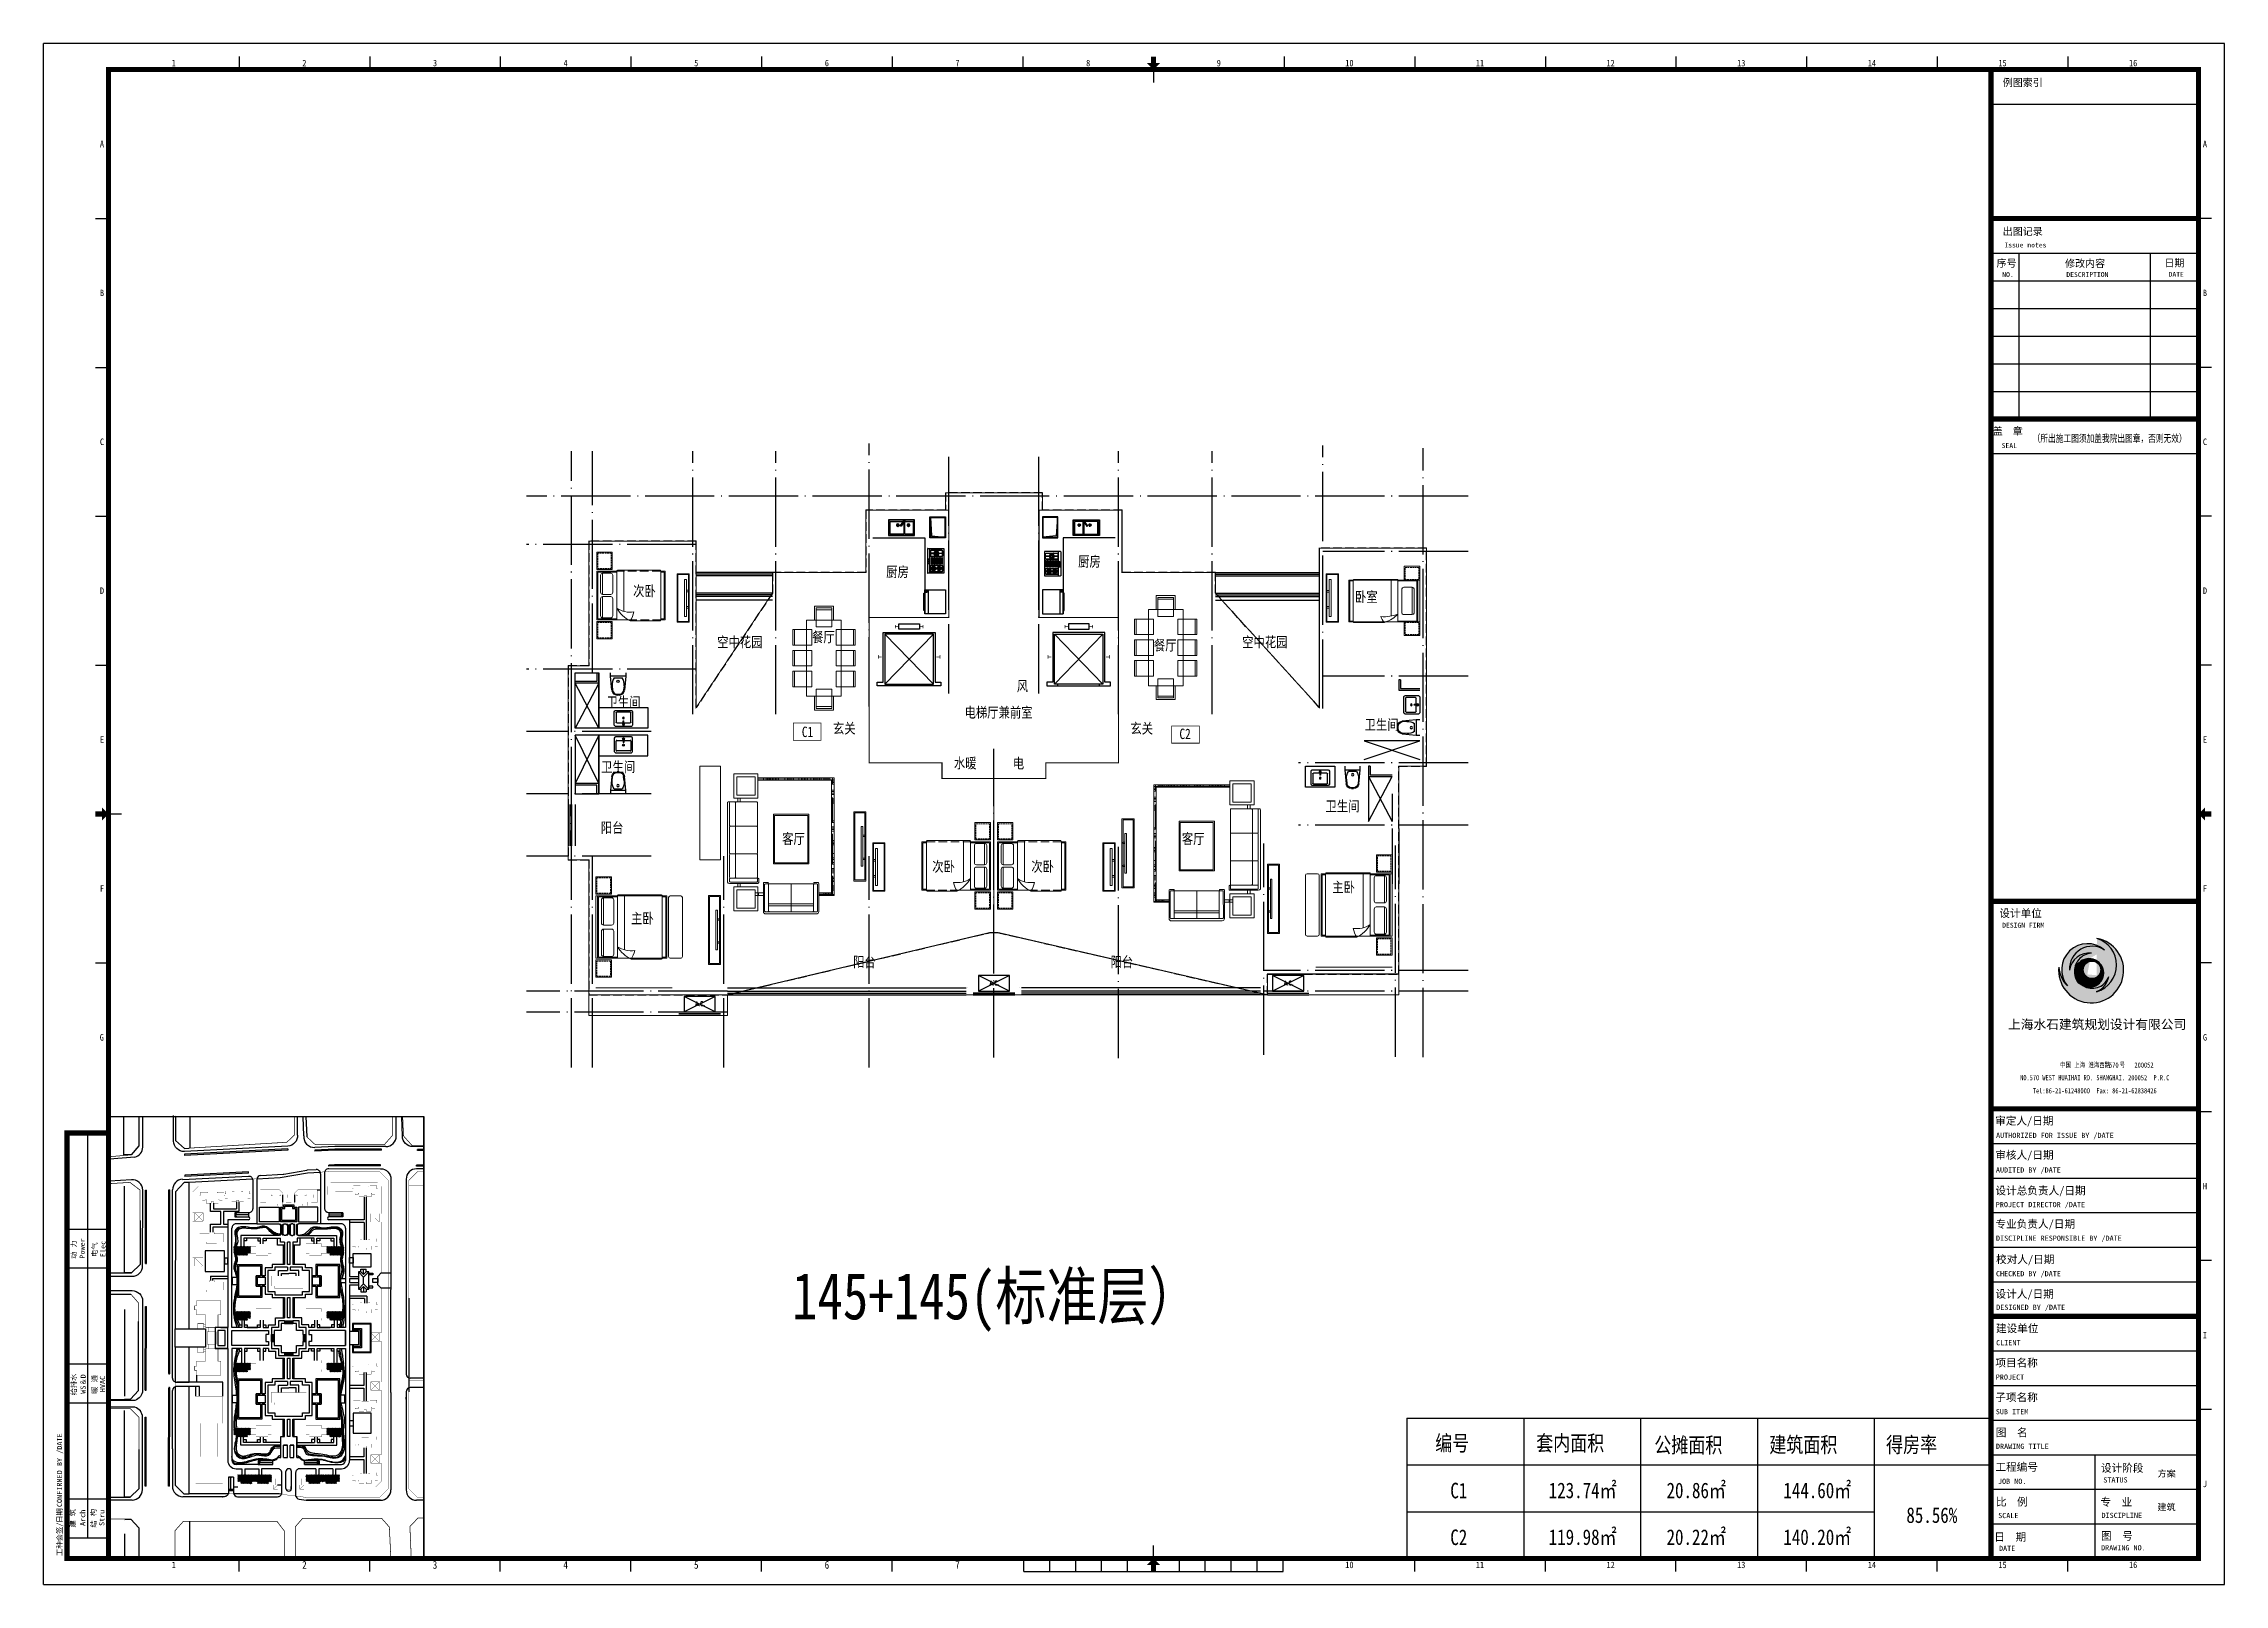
# Model space of a CAD drawing. Extents: x 164940 to 3842273, y 640355 to 1124023.
# Drawn here: x 3536762 to 3599762, y 1078630 to 1123127 of the extents above; entities that cross this region are included whole.
import ezdxf
from ezdxf.enums import TextEntityAlignment as Align

# ---------------------------------------------------------------- set-up
doc = ezdxf.new("R2010")
doc.units = 0
doc.header["$LTSCALE"] = 1000
doc.header["$MEASUREMENT"] = 0
for name, pattern in [('238400', [0.8, 0.5, -0.3]), ('ACAD_ISO02W100', [15, 12, -3]), ('ACAD_ISO04W100', [30.5, 24, -3, 0.5, -3]), ('DASH', [0.35, 0.25, -0.1]), ('DOTE', [2.42, 2, -0.2, 0.02, -0.2]), ('PHANTOMX2', [127, 63.5, -12.7, 12.7, -12.7, 12.7, -12.7])]:
    doc.linetypes.add(name, pattern=pattern)
for name, color, linetype in [('-厨卫', 154, 'Continuous'), ('-室内铺装线', 251, 'Continuous'), ('-管井', 228, 'Continuous'), ('-阳台栏杆', 152, 'Continuous'), ('DOTE', 1, 'DOTE'), ('G-城市绿线', 7, 'Continuous'), ('HACTH', 8, 'Continuous'), ('l-123', 7, 'Continuous'), ('ROAD', 4, 'Continuous'), ('STAIR', 43, 'Continuous'), ('T-房间', 7, 'Continuous'), ('TEXT', 2, 'Continuous'), ('TK', 6, 'Continuous'), ('商业建筑', 7, 'Continuous'), ('地裂缝坐标戳', 130, 'Continuous'), ('红线', 1, 'Continuous'), ('道牙', 3, 'Continuous')]:
    doc.layers.add(name, color=color, linetype=linetype)
doc.layers.add('-家具', color=33, linetype='Continuous', lineweight=9)
doc.layers.add('看线', color=5, linetype='Continuous', lineweight=0)
doc.layers.add('-面积-层', color=32, linetype='DASH', plot=False)
doc.layers.add('-面积-户', color=174, linetype='DASH', plot=False)
doc.styles.add('-黑体', font='SIMHEI.TTF', dxfattribs={"width": 0.8})
doc.styles.add('DIM_FONT', font='SIMPLEX', dxfattribs={"width": 0.7, "bigfont": 'GBCBIG'})
doc.styles.add('TKZ1', font='SIMHEI.TTF', dxfattribs={"width": 0.7})
doc.styles.add('图签栏', font='SimSun.ttf')
pattern_1 = [(45, (3242744.205, 1110713.441), (-11.22532015, 11.22532015), [])]

msp = doc.modelspace()

# ---------------------------------------------------------------- texts
at = {"style": '-黑体', "width": 0.8}
for s, p in [('厨房', (3566648, 1108022, 161)), ('厨房', (3561102, 1107722, 161)), ('次卧', (3553791, 1107169)), ('卧室', (3574647, 1106999)), ('空中花园', (3556221, 1105694)), ('餐厅', (3558962, 1105842)), ('餐厅', (3568837, 1105600)), ('空中花园', (3571388, 1105694)), ('风', (3564877, 1104425)), ('卫生间', (3553025, 1103958)), ('电梯厅兼前室', (3563368, 1103662)), ('C1', (3558666, 1103101)), ('玄关', (3559565, 1103201)), ('玄关', (3568158, 1103201)), ('C2', (3569575, 1103044)), ('卫生间', (3574924, 1103311)), ('水暖', (3563061, 1102197)), ('电', (3564762, 1102193)), ('卫生间', (3552869, 1102089)), ('卫生间', (3573795, 1100954)), ('阳台', (3552859, 1100334)), ('客厅', (3558096, 1100013)), ('客厅', (3569646, 1100013)), ('次卧', (3562434, 1099212)), ('次卧', (3565297, 1099212)), ('主卧', (3573988, 1098615)), ('主卧', (3553732, 1097715)), ('阳台', (3560147, 1096457)), ('阳台', (3567584, 1096457))]:
    msp.add_text(s, height=300, rotation=360, dxfattribs=at).set_placement(p)
at = {"layer": 'TEXT', "style": '-黑体', "width": 0.8}
for s, height, p in [('145+145(标准层）', 1350, (3558382, 1086284)), ('编号', 450, (3576964, 1082483)), ('套内面积', 450, (3579881, 1082484)), ('公摊面积', 450, (3583293, 1082429)), ('建筑面积', 450, (3586615, 1082438)), ('得房率', 450, (3589990, 1082438)), ('C1', 450, (3577400, 1081115)), ('123.74㎡', 450, (3580243, 1081119)), ('20.86㎡', 450, (3583647, 1081119)), ('144.60㎡', 450, (3587022, 1081119)), ('85.56%%%', 450, (3590575, 1080404)), ('C2', 450, (3577400, 1079765)), ('119.98㎡', 450, (3580243, 1079769)), ('20.22㎡', 450, (3583647, 1079769)), ('140.20㎡', 450, (3587022, 1079769))]:
    msp.add_text(s, height=height, dxfattribs=at).set_placement(p)

# ---------------------------------------------------------------- blocks, each defined once
blk = doc.blocks.new('A$C31D9048E')
at = {"layer": '-家具'}
for p, q in [((629, 2350), (0, 2350)), ((0, 550), (0, 2350)), ((50, 550), (50, 2350)), ((80, 580), (80, 2320)), ((629, 2320), (80, 2320)), ((220, 2295), (220, 1508)), ((629, 550), (629, 2360)), ((1920, 2350), (629, 2350)), ((1900, 2380), (649, 2380)), ((829, 803), (829, 2380)), ((1920, 550), (1920, 2350)), ((1920, 2350), (2050, 2350)), ((1920, 2320), (2020, 2320)), ((2020, 580), (2020, 2320)), ((2050, 550), (2050, 2350)), ((2100, 600), (2100, 2300)), ((2150, 2350), (2450, 2350)), ((2500, 600), (2500, 2300)), ((220, 605), (220, 1392)), ((962, 550), (0, 550)), ((629, 580), (80, 580)), ((962, 550), (1920, 550)), ((1900, 520), (1017, 520)), ((1920, 580), (2020, 580)), ((1920, 550), (2050, 550)), ((2150, 550), (2450, 550))]:
    blk.add_line(p, q, dxfattribs=at)
for points in [[(450, 2900), (0, 2900), (0, 2400), (450, 2400), (450, 2900), (370, 2900)], [(450, 0), (0, 0), (0, 500), (450, 500), (450, 0), (370, 0)]]:
    blk.add_lwpolyline(points, dxfattribs=at)
at = {"layer": '-家具', "color": 251, "linetype": 'DASH', "ltscale": 0.2}
for points in [[(420, 2870), (30, 2870), (30, 2430), (420, 2430)], [(420, 30), (30, 30), (30, 470), (420, 470)]]:
    blk.add_lwpolyline(points, close=True, dxfattribs=at)
at = {"layer": '-家具'}
for points in [[(220, 2295), (455, 2295, -0.414214), (515, 2235), (515, 1568, -0.414214), (455, 1508), (220, 1508, -0.414214), (160, 1568), (160, 2235, -0.414214)], [(220, 605), (455, 605, 0.414214), (515, 665), (515, 1332, 0.414214), (455, 1392), (220, 1392, 0.414214), (160, 1332), (160, 665, 0.414214)]]:
    blk.add_lwpolyline(points, format="xyb", close=True, dxfattribs=at)
blk.add_lwpolyline([(629, 883, 0.180302), (1121, 775, -0.088637), (1017, 520, 28871.271551)], format="xyb", dxfattribs=at)
for centre, radius, start, end in [((649, 2360), 20, 90, 180), ((1889, 2351), 30.7, 357.68839, 69.69174), ((2150, 2300), 50, 90, 180), ((2450, 2300), 50, 0, 90), ((1442, 1363), 944, 210.60747, 243.27731), ((1889, 549), 30.7, 290.35664, 2.31522), ((2150, 600), 50, 180, 270), ((2450, 600), 50, 270, 0)]:
    blk.add_arc(centre, radius, start, end, dxfattribs=at)
blk = doc.blocks.new('xc1')
for p, q in [((-378, 0), (-378, 450)), ((-378, 450), (378, 450)), ((378, 0), (-378, 0)), ((-368, 10), (-368, 440)), ((-368, 440), (368, 440)), ((368, 10), (-368, 10)), ((-338, 393), (-338, 50)), ((-105, 408), (-323, 408)), ((-323, 35), (-105, 35)), ((-153, 300), (-249, 300)), ((-201, 248), (-201, 348)), ((-90, 50), (-90, 393)), ((-63, 427), (-85, 411)), ((-85, 411), (12, 273)), ((-68, 393), (-68, 50)), ((33, 288), (-63, 427)), ((316, 408), (-53, 408)), ((-53, 35), (316, 35)), ((156, 300), (60, 300)), ((108, 248), (108, 348)), ((331, 50), (331, 393)), ((368, 440), (368, 10)), ((378, 450), (378, 0))]:
    blk.add_line(p, q)
for centre, radius in [((-201, 300), 36.1), ((-201, 300), 27.1), ((108, 300), 36.1), ((108, 300), 27.1)]:
    blk.add_circle(centre, radius)
for centre, radius, start, end in [((-323, 393), 15, 90, 180), ((-323, 50), 15, 180, 270), ((-105, 393), 15, 0, 90), ((-105, 50), 15, 270, 0), ((-74, 419), 21.7, 342.60679, 267.3353), ((-53, 393), 15, 90, 180), ((-53, 50), 15, 180, 270), ((22, 281), 13.3, 214.97105, 34.97105), ((316, 393), 15, 0, 90), ((316, 50), 15, 270, 0)]:
    blk.add_arc(centre, radius, start, end)
blk = doc.blocks.new('m')
for p, q in [((-356, 469), (356, 469)), ((-356, 10), (-356, 469)), ((356, 68), (-356, 68)), ((-346, 0), (346, 0)), ((-307, 318), (-309, 313)), ((-309, 313), (-260, 297)), ((-309, 208), (-260, 224)), ((-307, 203), (-309, 208)), ((-307, 414), (-307, 107)), ((-258, 302), (-307, 318)), ((-258, 219), (-307, 203)), ((-299, 414), (-299, 107)), ((-152, 444), (-277, 444)), ((-152, 436), (-277, 436)), ((-277, 85), (-152, 85)), ((-277, 77), (-152, 77)), ((-260, 297), (-258, 302)), ((-260, 224), (-258, 219)), ((-218, 441), (-214, 441)), ((-218, 323), (-218, 441)), ((-214, 323), (-218, 323)), ((-214, 198), (-218, 198)), ((-218, 198), (-218, 80)), ((-218, 80), (-214, 80)), ((-214, 441), (-214, 323)), ((-214, 80), (-214, 198)), ((-171, 302), (-122, 318)), ((-169, 297), (-171, 302)), ((-169, 224), (-171, 219)), ((-171, 219), (-122, 203)), ((-120, 313), (-169, 297)), ((-120, 208), (-169, 224)), ((-130, 107), (-130, 414)), ((-122, 107), (-122, 414)), ((-122, 318), (-120, 313)), ((-122, 203), (-120, 208)), ((90, 437), (-87, 437)), ((-87, 437), (-87, 421)), ((-87, 421), (90, 421)), ((90, 392), (-87, 392)), ((-87, 392), (-87, 375)), ((-87, 375), (90, 375)), ((90, 347), (-87, 347)), ((-87, 347), (-87, 330)), ((-87, 330), (90, 330)), ((90, 301), (-87, 301)), ((-87, 301), (-87, 285)), ((-87, 285), (90, 285)), ((90, 256), (-87, 256)), ((-87, 256), (-87, 239)), ((-87, 239), (90, 239)), ((90, 211), (-87, 211)), ((-87, 211), (-87, 194)), ((-87, 194), (90, 194)), ((90, 165), (-87, 165)), ((-87, 165), (-87, 149)), ((-87, 149), (90, 149)), ((90, 120), (-87, 120)), ((-87, 120), (-87, 103)), ((-87, 103), (90, 103)), ((90, 421), (90, 437)), ((90, 375), (90, 392)), ((90, 330), (90, 347)), ((90, 285), (90, 301)), ((90, 239), (90, 256)), ((90, 194), (90, 211)), ((90, 149), (90, 165)), ((90, 103), (90, 120)), ((128, 409), (128, 103)), ((128, 333), (188, 333)), ((128, 328), (128, 333)), ((188, 328), (128, 328)), ((128, 175), (188, 175)), ((128, 170), (128, 175)), ((188, 170), (128, 170)), ((136, 409), (136, 103)), ((284, 439), (158, 439)), ((284, 431), (158, 431)), ((158, 81), (284, 81)), ((158, 73), (284, 73)), ((188, 333), (188, 328)), ((188, 175), (188, 170)), ((215, 441), (220, 441)), ((215, 365), (215, 441)), ((220, 365), (215, 365)), ((218, 301), (222, 301)), ((218, 207), (218, 301)), ((222, 207), (218, 207)), ((223, 144), (219, 144)), ((219, 144), (219, 70)), ((219, 70), (223, 70)), ((220, 441), (220, 365)), ((222, 301), (222, 207)), ((223, 70), (223, 144)), ((314, 333), (254, 333)), ((254, 333), (254, 328)), ((254, 328), (314, 328)), ((314, 175), (254, 175)), ((254, 175), (254, 170)), ((254, 170), (314, 170)), ((306, 103), (306, 409)), ((314, 103), (314, 409)), ((314, 328), (314, 333)), ((314, 170), (314, 175)), ((356, 469), (356, 10))]:
    blk.add_line(p, q)
for centre, radius in [((-213, 257), 70.1), ((-213, 257), 47.3), ((-213, 257), 41.8), ((-213, 257), 25.3), ((-41, 34), 16.2), ((19, 30), 16.2), ((76, 32), 16.2), ((219, 334), 63.7), ((221, 174), 63.7), ((219, 334), 43), ((221, 174), 43), ((219, 334), 38), ((221, 174), 38), ((219, 334), 23), ((221, 174), 23)]:
    blk.add_circle(centre, radius)
for centre, radius, start, end in [((-346, 10), 10, 180, 269.96104), ((-277, 414), 30, 90, 180), ((-277, 107), 30, 180, 270), ((-277, 414), 22, 90, 180), ((-277, 107), 22, 180, 270), ((-152, 414), 30, 0, 90), ((-152, 414), 22, 0, 90), ((-152, 107), 30, 270, 0), ((-152, 107), 22, 270, 0), ((158, 409), 30, 90, 180), ((158, 103), 30, 180, 270), ((158, 409), 22, 90, 180), ((158, 103), 22, 180, 270), ((284, 409), 30, 0, 90), ((284, 409), 22, 0, 90), ((284, 103), 30, 270, 0), ((284, 103), 22, 270, 0), ((346, 10), 10, 269.96104, 0)]:
    blk.add_arc(centre, radius, start, end)
blk = doc.blocks.new('R37777777777')
at = {"layer": '-家具', "ltscale": 0.5}
blk.add_lwpolyline([(1083652, -53169), (1083302, -53169), (1083302, -55169), (1083652, -55169)], close=True, dxfattribs=at)
at = {"layer": '-家具', "color": 251, "ltscale": 40}
for points in [[(1083622, -53199), (1083332, -53199), (1083332, -55139), (1083622, -55139)], [(1083520, -54741), (1083566, -54741), (1083566, -53597), (1083520, -53597)], [(1083566, -53886), (1083632, -53886), (1083632, -53847), (1083566, -53847)], [(1083566, -54550), (1083632, -54550), (1083632, -54511), (1083566, -54511)]]:
    blk.add_lwpolyline(points, close=True, dxfattribs=at)
blk = doc.blocks.new('dfawfsadfasdf')
at = {"ltscale": 20}
for p, q in [((440, 3048), (440, 3860)), ((1972, 3929), (511, 3930)), ((2042, 3047), (2042, 3859)), ((463, 3025), (568, 3025)), ((614, 3059), (1868, 3058)), ((1914, 3024), (2019, 3024)), ((2176, 2918), (2176, 3024)), ((2199, 3047), (3017, 3047)), ((2211, 2219), (2211, 2873)), ((3081, 3012), (3081, 719)), ((728, 2487), (1750, 2487)), ((728, 1052), (728, 2487)), ((1750, 2487), (1750, 1052)), ((2211, 719), (2211, 2173)), ((1750, 1052), (728, 1052)), ((2234, 696), (2996, 696)), ((2997, 696), (3061, 696))]:
    blk.add_line(p, q, dxfattribs=at)
for p, q in [((476, 3843), (475, 3082)), ((499, 3866), (569, 3866)), ((569, 3866), (1872, 3865)), ((592, 3843), (591, 3082)), ((1242, 3865), (1241, 3059)), ((1869, 3865), (1915, 3866)), ((1892, 3843), (1891, 3081)), ((1892, 3843), (1891, 3081)), ((1892, 3842), (1891, 3082)), ((1915, 3866), (1985, 3866)), ((2008, 3842), (2007, 3082)), ((0, 3394), (0, 0)), ((440, 3394), (0, 3394)), ((440, 3369), (0, 3369)), ((70, 3244), (0, 3244)), ((70, 3202), (0, 3202)), ((70, 3160), (0, 3160)), ((44, 2825), (44, 3394)), ((70, 3324), (70, 70)), ((440, 3324), (70, 3324)), ((74, 3324), (74, 3394)), ((86, 3324), (86, 3328)), ((116, 3324), (116, 3394)), ((440, 3328), (128, 3328)), ((158, 3324), (158, 3394)), ((208, 3324), (208, 3394)), ((250, 3328), (250, 3394)), ((292, 3324), (292, 3394)), ((592, 3694), (1892, 3694)), ((592, 3637), (1892, 3637)), ((2041, 3428), (2042, 3428)), ((2283, 3394), (2042, 3394)), ((2283, 3324), (2042, 3324)), ((2178, 3328), (2178, 3394)), ((70, 3118), (0, 3118)), ((70, 2993), (0, 2993)), ((70, 2951), (0, 2951)), ((70, 2909), (0, 2909)), ((70, 2867), (0, 2867)), ((70, 2741), (0, 2741)), ((70, 2699), (0, 2699)), ((70, 2658), (0, 2658)), ((70, 2616), (0, 2616)), ((498, 3060), (568, 3059)), ((1984, 3059), (1914, 3059)), ((2211, 2989), (2211, 2919)), ((2994, 3012), (2234, 3012)), ((2994, 2896), (2234, 2896)), ((2709, 3149), (2709, 3047)), ((2780, 3149), (2780, 3047)), ((2846, 719), (2846, 2873)), ((3017, 2919), (3017, 2989)), ((3017, 2219), (3017, 2872)), ((70, 2490), (0, 2490)), ((70, 2448), (0, 2448)), ((70, 2356), (0, 2356)), ((70, 2314), (0, 2314)), ((70, 2189), (0, 2189)), ((70, 1937), (0, 1937)), ((70, 1896), (0, 1896)), ((44, 1620), (44, 2490)), ((761, 2454), (1717, 2454)), ((761, 1085), (761, 2454)), ((1717, 2454), (1717, 1085)), ((2996, 2196), (2234, 2196)), ((3017, 1419), (3017, 2173)), ((70, 1854), (0, 1854)), ((70, 1812), (0, 1812)), ((70, 1536), (0, 1536)), ((70, 1494), (0, 1494)), ((70, 1452), (0, 1452)), ((70, 1411), (0, 1411)), ((70, 1285), (0, 1285)), ((44, 565), (44, 1285)), ((2996, 1396), (2234, 1396)), ((3017, 719), (3017, 1373)), ((70, 1243), (0, 1243)), ((70, 732), (0, 732)), ((70, 690), (0, 690)), ((70, 649), (0, 649)), ((1717, 1085), (761, 1085)), ((2709, 696), (2709, 582)), ((2780, 696), (2780, 582)), ((70, 607), (0, 607)), ((70, 481), (0, 481)), ((70, 439), (0, 439)), ((70, 397), (0, 397)), ((70, 355), (0, 355)), ((70, 180), (0, 180)), ((70, 138), (0, 138)), ((70, 96), (0, 96)), ((2199, 54), (0, 54)), ((0, 0), (2199, 0)), ((44, 0), (44, 180)), ((70, 70), (2199, 70)), ((86, 0), (86, 12)), ((122, 0), (122, 70)), ((2199, 12), (128, 12)), ((171, 12), (171, 70)), ((213, 0), (213, 70)), ((255, 0), (255, 70)), ((297, 12), (297, 70)), ((374, 0), (374, 70)), ((422, 0), (422, 70)), ((471, 12), (471, 70)), ((512, 0), (512, 70)), ((554, 0), (554, 70)), ((596, 12), (596, 70)), ((674, 0), (674, 70)), ((767, 0), (767, 70)), ((816, 12), (816, 70)), ((858, 0), (858, 70)), ((899, 0), (899, 70)), ((941, 12), (941, 70)), ((1019, 0), (1019, 70)), ((1174, 0), (1174, 70)), ((1222, 12), (1222, 70)), ((1264, 0), (1264, 70)), ((1306, 0), (1306, 70)), ((1348, 12), (1348, 70)), ((1426, 0), (1426, 70)), ((1605, 0), (1605, 70)), ((1654, 12), (1654, 70)), ((1696, 0), (1696, 70)), ((1738, 0), (1738, 70)), ((1780, 12), (1780, 70)), ((1789, 0), (1789, 70)), ((1838, 12), (1838, 70)), ((1857, 0), (1857, 70)), ((1880, 0), (1880, 70)), ((1922, 0), (1922, 70)), ((1964, 12), (1964, 70)), ((2041, 0), (2041, 70))]:
    blk.add_line(p, q)
for points in [[(2895, 3149), (2199, 3149), (2199, 3845), (2895, 3845)], [(2895, 582), (2199, 582), (2199, -115), (2895, -115)]]:
    blk.add_lwpolyline(points, close=True, dxfattribs=at)
for points in [[(2812, 3232), (2282, 3232), (2282, 3762), (2812, 3762)], [(2812, 498), (2282, 498), (2282, -31), (2812, -31)]]:
    blk.add_lwpolyline(points, close=True)
for centre, major_axis, ratio, start_param, end_param in [((511, 3860), (49.7, -49.7), 1, 2.356194, 3.926991), ((1972, 3859), (49.7, -49.7), 1, 0.785398, 2.356194), ((463, 3048), (16.2, 16.2), 1, 2.355029, 3.925825), ((568, 3082), (16.2, 16.2), 1, 3.925825, 5.496622), ((568, 3042), (12.4, -12.4), 0.984309, -0.794147, 2.347446), ((614, 3082), (16.2, 16.2), 1, 2.355029, 3.925825), ((1868, 3081), (16.2, -16.2), 1, 5.496622, 7.067418), ((1868, 3081), (16.2, -16.2), 1, 5.496622, 7.067418), ((1914, 3082), (16.2, 16.2), 1, 2.355029, 3.925825), ((1914, 3041), (12.4, -12.4), 0.984307, 2.347446, 5.489038), ((2019, 3047), (16.2, 16.2), 1, 3.925825, 5.496622)]:
    blk.add_ellipse(centre, major_axis=major_axis, ratio=ratio, start_param=start_param, end_param=end_param, dxfattribs=at)
for centre, major_axis, start_param, end_param in [((499, 3843), (16.4, 16.4), 0.784233, 2.355029), ((569, 3843), (16.4, 16.4), -0.786564, 0.784233), ((615, 3843), (16.4, -16.4), 2.355029, 3.925825), ((1869, 3842), (16.4, 16.4), -0.786564, 0.784233), ((1869, 3841), (16.4, 16.4), -0.697854, 0.784233), ((1869, 3841), (16.4, -16.4), 0.872942, 2.355029), ((1915, 3842), (16.4, -16.4), 2.355029, 3.925825), ((1915, 3841), (16.4, 16.4), 0.784233, 2.266319), ((1915, 3841), (16.4, 16.4), 0.784233, 2.266319), ((1985, 3842), (16.4, 16.4), -0.786564, 0.784233), ((498, 3082), (16.2, 16.2), 2.355029, 3.925825), ((1985, 3082), (16.2, -16.2), 5.496622, 7.067418), ((2822, 2873), (16.4, -16.4), 0.785398, 2.267485), ((2869, 719), (16.4, -16.4), 3.926991, 5.409078)]:
    blk.add_ellipse(centre, major_axis=major_axis, ratio=1, start_param=start_param, end_param=end_param)
at = {"ltscale": 20, "extrusion": (0, 0, -1)}
for centre, major_axis, ratio, start_param, end_param in [((2199, 3024), (16.2, -16.2), 1, 2.356194, 3.926991), ((2193, 2919), (12.7, -12.7), 0.942987, -0.815786, 2.325807), ((2234, 2919), (16.2, 16.2), 1, 2.356194, 3.926991), ((2234, 2873), (16.2, 16.2), 1, 3.926991, 5.497787), ((3021, 2977), (49.4, 49.4), 1, 5.45018, 6.544088), ((2234, 2219), (16.2, 16.2), 1, 2.356194, 3.926991), ((2234, 2173), (16.2, -16.2), 1, 2.356194, 3.926991), ((2234, 1419), (16.2, 16.2), 1, 2.356194, 3.926991), ((2234, 1373), (16.2, -16.2), 1, 2.356194, 3.926991), ((2234, 719), (16.2, 16.2), 1, 2.356194, 3.926991), ((3058, 719), (16.4, -16.4), 1, -0.785398, 0.696689)]:
    blk.add_ellipse(centre, major_axis=major_axis, ratio=ratio, start_param=start_param, end_param=end_param, dxfattribs=at)
at = {"extrusion": (0, 0, -1)}
for centre, major_axis, start_param, end_param in [((2234, 2989), (16.2, -16.2), 2.356194, 3.926991), ((2869, 2873), (16.4, 16.4), 3.926991, 5.409078), ((2994, 2989), (16.4, -16.4), 3.926991, 5.497787), ((2994, 2919), (16.4, -16.4), -0.785398, 0.785398), ((2994, 2872), (16.4, -16.4), 3.926991, 5.497787), ((2994, 2219), (16.4, 16.4), 0.785398, 2.267485), ((2994, 2173), (16.4, -16.4), 4.0157, 5.497787), ((2994, 1419), (16.4, 16.4), 0.785398, 2.267485), ((2994, 1373), (16.4, -16.4), 4.0157, 5.497787), ((2822, 719), (16.4, -16.4), -0.785398, 0.696689), ((2994, 719), (16.4, 16.4), 0.785398, 2.267485)]:
    blk.add_ellipse(centre, major_axis=major_axis, ratio=1, start_param=start_param, end_param=end_param, dxfattribs=at)
blk = doc.blocks.new('A$C23642D9D')
for p, q in [((579, 1950), (0, 1950)), ((0, 550), (0, 1950)), ((30, 580), (30, 1920)), ((579, 1920), (30, 1920)), ((170, 1895), (170, 1283)), ((579, 550), (579, 1960)), ((1830, 1980), (599, 1980)), ((779, 803), (779, 1980)), ((1850, 550), (1850, 1950)), ((1850, 1950), (1980, 1950)), ((1850, 1920), (1950, 1920)), ((1950, 580), (1950, 1920)), ((1980, 550), (1980, 1950)), ((170, 605), (170, 1217)), ((912, 550), (0, 550)), ((579, 580), (30, 580)), ((1830, 520), (967, 520)), ((1850, 580), (1950, 580)), ((1850, 550), (1980, 550))]:
    blk.add_line(p, q)
at = {"linetype": 'DASH'}
for p, q in [((1850, 1950), (579, 1950)), ((912, 550), (1850, 550))]:
    blk.add_line(p, q, dxfattribs=at)
for points in [[(450, 2500), (0, 2500), (0, 2000), (450, 2000), (450, 2500), (370, 2500)], [(450, 0), (0, 0), (0, 500), (450, 500), (450, 0), (370, 0)]]:
    blk.add_lwpolyline(points)
at = {"color": 251, "linetype": 'DASH', "ltscale": 0.2}
for points in [[(420, 2470), (30, 2470), (30, 2030), (420, 2030)], [(420, 30), (30, 30), (30, 470), (420, 470)]]:
    blk.add_lwpolyline(points, close=True, dxfattribs=at)
for points in [[(170, 1895), (405, 1895, -0.414214), (465, 1835), (465, 1343, -0.414214), (405, 1283), (170, 1283, -0.414214), (110, 1343), (110, 1835, -0.414214)], [(170, 605), (405, 605, 0.414214), (465, 665), (465, 1157, 0.414214), (405, 1217), (170, 1217, 0.414214), (110, 1157), (110, 665, 0.414214)]]:
    blk.add_lwpolyline(points, format="xyb", close=True)
blk.add_lwpolyline([(579, 883, 0.180302), (1071, 775, -0.088637), (967, 520, 28871.271551)], format="xyb")
for centre, radius, start, end in [((599, 1960), 20, 90, 180), ((1819, 1951), 30.7, 357.68839, 69.69174), ((1392, 1363), 944, 210.60747, 243.27731), ((1819, 549), 30.7, 290.35664, 2.31522)]:
    blk.add_arc(centre, radius, start, end)
blk = doc.blocks.new('aaaaaaa')
for points in [[(50, -50), (50, 550), (500, 550), (500, -50)], [(65, -35), (65, 535), (485, 535), (485, -35)]]:
    blk.add_lwpolyline(points, close=True)
blk.add_lwpolyline([(65, 535), (99, 7), (485, -35)])
blk = doc.blocks.new('ds')
at = {"ltscale": 0.5}
blk.add_lwpolyline([(0, -700), (350, -700), (350, 700), (0, 700)], close=True, dxfattribs=at)
at = {"color": 251, "ltscale": 40}
for points in [[(20, -680), (330, -680), (330, 680), (20, 680)], [(210, 533), (268, 533), (268, -533), (210, -533)], [(268, 294), (350, 294), (350, 246), (268, 246)], [(268, -172), (350, -172), (350, -220), (268, -220)]]:
    blk.add_lwpolyline(points, close=True, dxfattribs=at)
blk = doc.blocks.new('A$C45025D1E')
for p, q in [((1620, 50), (220, 1490)), ((1620, 1490), (220, 50)), ((320, 0), (320, 50)), ((1520, 0), (1520, 50))]:
    blk.add_line(p, q)
for points in [[(1670, 100), (1670, 1540), (170, 1540), (170, 100), (0, 100), (0, 0), (1840, 0), (1840, 100)], [(220, 50), (220, 1490), (1620, 1490), (1620, 50)], [(1220, 1635), (1220, 1785), (620, 1785), (620, 1635)]]:
    blk.add_lwpolyline(points, close=True)
at = {"const_width": 18}
for points in [[(520, 1760), (520, 1660)], [(620, 1710), (520, 1710)], [(1220, 1710), (1320, 1710)], [(1320, 1760), (1320, 1660)], [(30, 885), (30, 785)], [(130, 835), (30, 835)], [(1710, 835), (1810, 835)], [(1810, 885), (1810, 785)]]:
    blk.add_lwpolyline(points, dxfattribs=at)
blk = doc.blocks.new('图框')
h = blk.add_hatch(color=256)
edge = h.paths.add_edge_path()
edge.add_ellipse((-63199, -481063), major_axis=(686, 0), ratio=1, start_angle=93.06125, end_angle=187.2562, ccw=False)
edge.add_ellipse((-63322, -481142), major_axis=(770, 0), ratio=1, start_angle=83.53957, end_angle=171.43553)
edge.add_ellipse((-63213, -480982), major_axis=(871, 0), ratio=1, start_angle=56.56443, end_angle=183.00451, ccw=False)
edge.add_ellipse((-63386, -481010), major_axis=(999, 0), ratio=1, start_angle=49.14594, end_angle=218.75149)
edge.add_ellipse((-63388, -480847), major_axis=(-1107, 0), ratio=1, start_angle=363.29715, end_angle=405.43011, ccw=False)
edge.add_ellipse((-63246, -481041), major_axis=(-1254, 0), ratio=1, start_angle=-5.96131, end_angle=259.86154)
edge.add_ellipse((-63340, -480832), major_axis=(-1073, 0), ratio=1, start_angle=106.44548, end_angle=252.95012, ccw=False)
edge.add_ellipse((-63306, -481165), major_axis=(745, 0), ratio=1, start_angle=-68.7932, end_angle=-8.26705)
edge.add_ellipse((-63207, -481059), major_axis=(-673, 0), ratio=1, start_angle=65.44009, end_angle=161.52311, ccw=False)
edge.add_ellipse((-63326, -481141), major_axis=(-554, 0), ratio=1, start_angle=360.85108, end_angle=433.12296, ccw=False)
h = blk.add_hatch()
h.set_pattern_fill('ANSI31', color=256, scale=6118.035339, style=0)
h.set_pattern_definition([(45, (-106270.35, -472353.21), (-27.03815, 27.03815), [])])
edge = h.paths.add_edge_path()
edge.add_ellipse((-63326, -481141), major_axis=(-554, 0), ratio=1, start_angle=180.00009, end_angle=360.85117)
edge.add_ellipse((-63326, -481141), major_axis=(554, 0), ratio=1, start_angle=180.85074, end_angle=359.99966)
edge = h.paths.add_edge_path(flags=16)
edge.add_ellipse((-63215, -481017), major_axis=(-337, 0), ratio=1, start_angle=180.00001, end_angle=360.00001, ccw=False)
edge.add_ellipse((-63215, -481017), major_axis=(337, 0), ratio=1, start_angle=180, end_angle=360, ccw=False)
for p, q in [((-58108, -445311), (-142208, -445311)), ((-142208, -504711), (-142208, -445311)), ((-58108, -504711), (-58108, -445311)), ((-134671, -445811), (-134671, -446311)), ((-129633, -445811), (-129633, -446311)), ((-124596, -445811), (-124596, -446311)), ((-119558, -445811), (-119558, -446311)), ((-114521, -445811), (-114521, -446311)), ((-109483, -445811), (-109483, -446311)), ((-104446, -445811), (-104446, -446311)), ((-99408, -446311), (-99408, -446811)), ((-94371, -445811), (-94371, -446311)), ((-89333, -445811), (-89333, -446311)), ((-84296, -445811), (-84296, -446311)), ((-79258, -445811), (-79258, -446311)), ((-74221, -445811), (-74221, -446311)), ((-69183, -445811), (-69183, -446311)), ((-64146, -445811), (-64146, -446311)), ((-67108, -447645), (-59108, -447645)), ((-140208, -452051), (-139708, -452051)), ((-67108, -452051), (-59108, -452051)), ((-58608, -452051), (-59108, -452051)), ((-67108, -453385), (-59108, -453385)), ((-66042, -453385), (-66042, -459785)), ((-60975, -453385), (-60975, -459785)), ((-67108, -454451), (-59108, -454451)), ((-67108, -455518), (-59108, -455518)), ((-67108, -456585), (-59108, -456585)), ((-140208, -457791), (-139708, -457791)), ((-67108, -457651), (-59108, -457651)), ((-58608, -457791), (-59108, -457791)), ((-67108, -458718), (-59108, -458718)), ((-67108, -459785), (-59108, -459785)), ((-67108, -461118), (-59108, -461118)), ((-67108, -461118), (-59108, -461118)), ((-140208, -463531), (-139708, -463531)), ((-58608, -463531), (-59108, -463531)), ((-140208, -469271), (-139708, -469271)), ((-58608, -469271), (-59108, -469271)), ((-139708, -475011), (-139208, -475011)), ((-140208, -480751), (-139708, -480751)), ((-58608, -480751), (-59108, -480751)), ((-58608, -486491), (-59108, -486491)), ((-141308, -487311), (-139708, -487311)), ((-141308, -487311), (-139708, -487311)), ((-140508, -502911), (-140508, -487311)), ((-67108, -487711), (-59108, -487711)), ((-67108, -489045), (-59108, -489045)), ((-141308, -491011), (-139708, -491011)), ((-67108, -490378), (-59108, -490378)), ((-67108, -491711), (-59108, -491711)), ((-141308, -492511), (-139708, -492511)), ((-58608, -492231), (-59108, -492231)), ((-67108, -493045), (-59108, -493045)), ((-67108, -495711), (-59108, -495711)), ((-141308, -496211), (-139708, -496211)), ((-141308, -497711), (-139708, -497711)), ((-67108, -497045), (-59108, -497045)), ((-67108, -498378), (-59108, -498378)), ((-58608, -497971), (-59108, -497971)), ((-67108, -499711), (-59108, -499711)), ((-63108, -499711), (-63108, -503711)), ((-67108, -501045), (-59108, -501045)), ((-141308, -501411), (-139708, -501411)), ((-141308, -502911), (-139708, -502911)), ((-67108, -502378), (-59108, -502378)), ((-134671, -504211), (-134671, -503711)), ((-129633, -504211), (-129633, -503711)), ((-124596, -504211), (-124596, -503711)), ((-119558, -504211), (-119558, -503711)), ((-114521, -504211), (-114521, -503711)), ((-109483, -504211), (-109483, -503711)), ((-104408, -504211), (-104408, -503711)), ((-103408, -504211), (-103408, -503711)), ((-102408, -504211), (-102408, -503711)), ((-101408, -504211), (-101408, -503711)), ((-100408, -504211), (-100408, -503711)), ((-99408, -503711), (-99408, -503211)), ((-98408, -504211), (-98408, -503711)), ((-97408, -504211), (-97408, -503711)), ((-96408, -504211), (-96408, -503711)), ((-95408, -504211), (-95408, -503711)), ((-94408, -504211), (-94408, -503711)), ((-89333, -504211), (-89333, -503711)), ((-84296, -504211), (-84296, -503711)), ((-79258, -504211), (-79258, -503711)), ((-74221, -504211), (-74221, -503711)), ((-69183, -504211), (-69183, -503711)), ((-64146, -504211), (-64146, -503711)), ((-104408, -504211), (-94408, -504211)), ((-142208, -504711), (-58108, -504711))]:
    blk.add_line(p, q)
at = {"const_width": 200}
for points in [[(-99408, -446061), (-99408, -445811)], [(-67108, -446311), (-67108, -503711)], [(-67108, -452051), (-59108, -452051)], [(-67108, -459785), (-59108, -459785)], [(-139958, -475011), (-140208, -475011)], [(-58858, -475011), (-58608, -475011)], [(-67108, -478378), (-59108, -478378)], [(-67108, -478378), (-59108, -478378)], [(-67108, -486378), (-59108, -486378)], [(-67108, -486378), (-59108, -486378)], [(-139708, -503711), (-141308, -503711), (-141308, -487311), (-139708, -487311)], [(-67108, -494378), (-59108, -494378)], [(-99408, -503961), (-99408, -504211)]]:
    blk.add_lwpolyline(points, dxfattribs=at)
blk.add_lwpolyline([(-59108, -446311), (-139708, -446311), (-139708, -503711), (-59108, -503711)], close=True, dxfattribs=at)
for centre, major_axis, start_param, end_param in [((-63246, -481041), (1254, 0), 3.037548, 7.677032), ((-63386, -481010), (-999, 0), 3.999352, 6.959527), ((-63213, -480982), (871, 0), 0.987236, 3.194031), ((-63340, -480832), (-1073, 0), 1.857824, 4.414813), ((-63388, -480847), (1107, 0), 3.199138, 3.934497), ((-63322, -481142), (-770, 0), 4.599634, 6.133708), ((-63199, -481063), (686, 0), 1.624225, 3.268238), ((-63326, -481141), (-554, 0), 1.276237, 6.29804), ((-63326, -481141), (554, 0), -6.689621188105122e-07, 6.283184638217468), ((-63215, -481017), (-337, 0), 3.141595, 9.42478), ((-63207, -481059), (673, 0), 4.283737, 5.960702), ((-63306, -481165), (745, 0), -1.200668, -0.144287)]:
    blk.add_ellipse(centre, major_axis=major_axis, ratio=1, start_param=start_param, end_param=end_param)
for points in [[(-99658, -446061), (-99158, -446061), (-99408, -446311)], [(-139958, -475261), (-139958, -474761), (-139708, -475011)], [(-58858, -475261), (-58858, -474761), (-59108, -475011)], [(-99658, -503961), (-99158, -503961), (-99408, -503711)]]:
    blk.add_solid(points)
at = {"style": 'TKZ1'}
for s, height, width, p in [('1', 250, 0.85, (-137190, -446061)), ('2', 250, 0.85, (-132152, -446061)), ('3', 250, 0.85, (-127115, -446061)), ('4', 250, 0.85, (-122077, -446061)), ('5', 250, 0.85, (-117040, -446061)), ('6', 250, 0.85, (-112002, -446061)), ('7', 250, 0.85, (-106965, -446061)), ('8', 250, 0.85, (-101927, -446061)), ('9', 250, 0.85, (-96890, -446061)), ('10', 250, 0.85, (-91852, -446061)), ('11', 250, 0.85, (-86815, -446061)), ('12', 250, 0.85, (-81777, -446061)), ('13', 250, 0.85, (-76740, -446061)), ('14', 250, 0.85, (-71702, -446061)), ('15', 250, 0.85, (-66665, -446061)), ('16', 250, 0.85, (-61627, -446061)), ('A', 250, 0.85, (-139958, -449181)), ('A', 250, 0.85, (-58858, -449181)), ('B', 250, 0.85, (-139958, -454921)), ('B', 250, 0.85, (-58858, -454921)), ('C', 250, 0.85, (-139958, -460661)), ('C', 250, 0.85, (-58858, -460661)), ('D', 250, 0.85, (-139958, -466401)), ('D', 250, 0.85, (-58858, -466401)), ('E', 250, 0.85, (-139958, -472141)), ('E', 250, 0.85, (-58858, -472141)), ('F', 250, 0.85, (-139958, -477881)), ('F', 250, 0.85, (-58858, -477881)), ('G', 250, 0.85, (-139964, -483621)), ('G', 250, 0.85, (-58858, -483621)), ('NO.570 WEST HUAIHAI RD. SHANGHAI. 200052  P.R.C', 200, 0.75, (-63108, -485178)), ('中国 上海 淮海西路   号    ', 200, 0.75, (-62944, -484678)), ('570     200052 ', 200, 0.75, (-61637, -484691)), ('Tel:86-21-61248000  Fax: 86-21-62838426', 200, 0.75, (-63108, -485678)), ('H', 250, 0.85, (-58858, -489361)), ('I', 250, 0.85, (-58858, -495101)), ('J', 250, 0.85, (-58858, -500841)), ('1', 250, 0.85, (-137190, -503961)), ('2', 300, 0.85, (-132152, -503961)), ('3', 300, 0.85, (-127115, -503961)), ('4', 300, 0.85, (-122077, -503961)), ('5', 300, 0.85, (-117040, -503961)), ('6', 300, 0.85, (-112002, -503961)), ('7', 300, 0.85, (-106965, -503961)), ('10', 250, 0.85, (-91852, -503961)), ('11', 250, 0.85, (-86815, -503961)), ('12', 250, 0.85, (-81777, -503961)), ('13', 250, 0.85, (-76740, -503961)), ('14', 250, 0.85, (-71702, -503961)), ('15', 250, 0.85, (-66665, -503961)), ('16', 250, 0.85, (-61627, -503961))]:
    blk.add_text(s, height=height, dxfattribs=dict(at, width=width)).set_placement(p, align=Align.MIDDLE)
for s, height, style, p in [('例图索引', 282.8, '图签栏', (-66658, -446953)), ('出图记录', 282.8, '图签栏', (-66658, -452693)), ('Issue notes', 188.55, '图签栏', (-66594, -453169)), ('序号', 282.8, '图签栏', (-66893, -453919)), ('NO.', 188.6, '图签栏', (-66675, -454310)), ('修改内容', 282.8, '图签栏', (-64254, -453925)), ('DESCRIPTION', 188.55, '图签栏', (-64204, -454309)), ('日期', 282.8, '图签栏', (-60420, -453908)), ('DATE', 188.6, '图签栏', (-60260, -454298)), ('盖  章', 282.8, '图签栏', (-67041, -460388)), ('SEAL', 188.6, '图签栏', (-66698, -460902)), ('DESIGN FIRM', 188.55, '图签栏', (-66679, -479393)), ('审定人/日期', 300, '图签栏', (-66948, -486989)), ('AUTHORIZED FOR ISSUE BY /DATE', 200, '图签栏', (-66914, -487503)), ('AUDITED BY /DATE', 200, '图签栏', (-66920, -488835)), ('审核人/日期', 300, '图签栏', (-66943, -488309)), ('设计总负责人/日期', 300, '图签栏', (-66937, -489681)), ('PROJECT DIRECTOR /DATE', 200, '图签栏', (-66924, -490169)), ('专业负责人/日期', 300, '图签栏', (-66936, -490968)), ('DISCIPLINE RESPONSIBLE BY /DATE', 200, '图签栏', (-66917, -491465)), ('CHECKED BY /DATE', 200, '图签栏', (-66918, -492834)), ('校对人/日期', 300, '图签栏', (-66913, -492333)), ('设计人/日期', 300, '图签栏', (-66934, -493667)), ('DESIGNED BY /DATE', 200, '图签栏', (-66908, -494128)), ('建设单位', 300, '图签栏', (-66916, -494992)), ('CLIENT', 200, '图签栏', (-66912, -495495)), ('项目名称', 300, '图签栏', (-66940, -496318)), ('PROJECT', 200, '图签栏', (-66924, -496821)), ('子项名称', 300, '图签栏', (-66940, -497651)), ('SUB ITEM', 200, '图签栏', (-66924, -498154)), ('图  名', 300, '图签栏', (-66923, -499005)), ('DRAWING TITLE', 200, '图签栏', (-66918, -499487)), ('工程编号', 300, '图签栏', (-66938, -500337)), ('设计阶段', 300, '图签栏', (-62868, -500376)), ('方案', 250, 'TKZ1', (-60684, -500565)), ('JOB NO.', 200, '图签栏', (-66839, -500836)), ('STATUS', 200, '图签栏', (-62779, -500784)), ('比  例', 300, '图签栏', (-66919, -501681)), ('SCALE', 200, '图签栏', (-66833, -502157)), ('专  业', 300, '图签栏', (-62891, -501686)), ('DISCIPLINE', 200, '图签栏', (-62848, -502152)), ('建筑', 250, 'TKZ1', (-60690, -501860)), ('日  期', 300, '图签栏', (-66983, -503034)), ('图  号', 300, '图签栏', (-62866, -502994)), ('DATE', 200, '图签栏', (-66800, -503422)), ('DRAWING NO.', 200, '图签栏', (-62864, -503400))]:
    blk.add_text(s, height=height, dxfattribs=dict(style=style)).set_placement(p)
at = {"style": '图签栏', "width": 0.75}
blk.add_text('（所出施工图须加盖我院出图章，否则无效）', height=282.83, dxfattribs=at).set_placement((-65504, -460671))
for s, height, style, p in [('设计单位', 300, '图签栏', (-65967, -478828)), ('上海水石建筑规划设计有限公司', 360, 'TKZ1', (-63016, -483114))]:
    blk.add_text(s, height=height, dxfattribs=dict(style=style)).set_placement(p, align=Align.MIDDLE)
at = {"style": '图签栏'}
for s, p in [('动 力', (-141052, -491804)), ('电气', (-140252, -491804)), ('给排水', (-141052, -497004)), ('暖 通', (-140252, -497004)), ('建 筑', (-141093, -502161)), ('结 构', (-140293, -502161))]:
    blk.add_text(s, height=200, rotation=90, dxfattribs=at).set_placement(p, align=Align.MIDDLE)
for s, height, p in [('Power', 200, (-140620, -492150)), ('Elec', 200, (-139823, -492092)), ('WS＆D', 200, (-140586, -497361)), ('HVAC', 200, (-139840, -497300)), ('CONFIRMED BY /DATE', 202.02, (-141497, -501733)), ('日期', 202, (-141496, -502339)), ('Arch', 200, (-140606, -502458)), ('Stru', 200, (-139864, -502458)), ('工种会签/', 202, (-141494, -503617))]:
    blk.add_text(s, height=height, rotation=90, dxfattribs=at).set_placement(p)
blk = doc.blocks.new('d2')
blk.add_line((350, -500), (-350, -500))
for points in [[(350, 0), (-350, 0), (-350, -600), (350, -600)], [(-250, -620), (250, -620), (250, -600), (-250, -600)], [(-250, -620), (-250, -630), (250, -630), (250, -620)], [(280, -570), (280, -530), (320, -530), (320, -570)]]:
    blk.add_lwpolyline(points, close=True)
blk = doc.blocks.new('gfg')
for p, q in [((9034057, -288113), (9034507, -288113)), ((9033432, -288688), (9033432, -289138)), ((9035132, -288688), (9035132, -289138)), ((9033432, -289288), (9033432, -289738)), ((9035132, -289288), (9035132, -289738)), ((9033432, -289888), (9033432, -290338)), ((9035132, -289888), (9035132, -290338)), ((9034057, -290913), (9034507, -290913))]:
    blk.add_line(p, q)
blk.add_lwpolyline([(9033782, -290613), (9034782, -290613), (9034782, -288413), (9033782, -288413)], close=True)
for points in [[(9034007, -288413), (9034007, -288013), (9034557, -288013), (9034557, -288413)], [(9034057, -288463), (9034057, -288063), (9034507, -288063), (9034507, -288463)], [(9034057, -288463), (9034057, -288613), (9034507, -288613), (9034507, -288463)], [(9033782, -288688), (9033382, -288688), (9033382, -289138), (9033782, -289138)], [(9033782, -288688), (9033932, -288688), (9033932, -289138), (9033782, -289138)], [(9034782, -288688), (9034632, -288688), (9034632, -289138), (9034782, -289138)], [(9034782, -288688), (9035182, -288688), (9035182, -289138), (9034782, -289138)], [(9033782, -289288), (9033382, -289288), (9033382, -289738), (9033782, -289738)], [(9033782, -289288), (9033932, -289288), (9033932, -289738), (9033782, -289738)], [(9034782, -289288), (9034632, -289288), (9034632, -289738), (9034782, -289738)], [(9034782, -289288), (9035182, -289288), (9035182, -289738), (9034782, -289738)], [(9033782, -289888), (9033382, -289888), (9033382, -290338), (9033782, -290338)], [(9033782, -289888), (9033932, -289888), (9033932, -290338), (9033782, -290338)], [(9034057, -290563), (9034057, -290413), (9034507, -290413), (9034507, -290563)], [(9034782, -289888), (9034632, -289888), (9034632, -290338), (9034782, -290338)], [(9034782, -289888), (9035182, -289888), (9035182, -290338), (9034782, -290338)], [(9034007, -290613), (9034007, -291013), (9034557, -291013), (9034557, -290613)], [(9034057, -290563), (9034057, -290963), (9034507, -290963), (9034507, -290563)]]:
    blk.add_lwpolyline(points)
blk = doc.blocks.new('A$C29F122FD')
for p, q in [((250, 50), (250, 683)), ((300, 0), (300, 683)), ((0, 50), (250, 50)), ((0, 50), (0, 0)), ((0, 0), (300, 0))]:
    blk.add_line(p, q)
blk = doc.blocks.new('x6')
at = {"color": 0}
for p, q in [((227, 0), (-227, 0)), ((-265, -38), (-265, -419)), ((-227, -457), (227, -457)), ((-214, -387), (-214, -121)), ((-195, -102), (-16, -102)), ((195, -406), (-195, -406)), ((-19, -57), (-32, -57)), ((-13, -43), (-23, -34)), ((-13, -70), (-22, -80)), ((-16, -84), (-13, -158)), ((-13, -158), (13, -158)), ((0, -38), (0, -24)), ((0, -75), (0, -89)), ((22, -33), (13, -43)), ((23, -79), (13, -70)), ((16, -84), (13, -158)), ((16, -102), (195, -102)), ((19, -57), (32, -57)), ((214, -121), (214, -387)), ((265, -419), (265, -38))]:
    blk.add_line(p, q, dxfattribs=at)
for centre, radius in [((0, -57), 32.3), ((-1, -241), 25.4), ((0, -57), 18.8), ((-1, -241), 16)]:
    blk.add_circle(centre, radius, dxfattribs=at)
for centre, radius, start, end in [((-227, -38), 38.1, 90, 180), ((227, -38), 38.1, 0, 90), ((-227, -419), 38.1, 180, 270), ((-195, -121), 19.1, 90, 180), ((-195, -387), 19.1, 180, 270), ((195, -121), 19.1, 0, 90), ((195, -387), 19.1, 270, 0), ((227, -419), 38.1, 270, 0)]:
    blk.add_arc(centre, radius, start, end, dxfattribs=at)
blk = doc.blocks.new('6ttt')
for p, q in [((452692, -71069), (452795, -71069)), ((452795, -71069), (453200, -71109)), ((452795, -71069), (452795, -71509)), ((452840, -71402), (452840, -71176)), ((453068, -71116), (453198, -71129)), ((452795, -71509), (452692, -71509)), ((453200, -71470), (452795, -71509)), ((453068, -71462), (453198, -71450)), ((453315, -71321), (453315, -71258)), ((453335, -71258), (453335, -71321))]:
    blk.add_line(p, q)
at = {"color": 8}
blk.add_circle((452936, -71295), 33.6, dxfattribs=at)
for centre, radius, start, end in [((453029, -71432), 318, 82.88934, 126.50942), ((453185, -71258), 130, 0, 83.98683), ((453185, -71258), 150, 0, 83.98683), ((453029, -71147), 318, 233.49058, 277.11066), ((453185, -71321), 130, 276.01317, 0), ((453185, -71321), 150, 276.01317, 0)]:
    blk.add_arc(centre, radius, start, end)
blk = doc.blocks.new('cc1200')
for p, q in [((0, 1000), (-450, 1000)), ((-450, 600), (-450, 1000)), ((0, 1000), (0, 600)), ((-2050, -600), (-2050, 600)), ((-1920, 600), (-2050, 600)), ((-1920, 580), (-2020, 580)), ((-2020, -580), (-2020, 580)), ((-1920, -600), (-1920, 600)), ((-1920, 600), (-629, 600)), ((-1900, 620), (-649, 620)), ((-829, -432), (-829, 620)), ((-629, -600), (-629, 607)), ((-629, 600), (0, 600)), ((-629, 580), (-80, 580)), ((-515, -353), (-515, 353)), ((-455, 393), (-220, 393)), ((0, 600), (-450, 600)), ((-220, -393), (-220, 393)), ((-160, 353), (-160, -353)), ((-80, -580), (-80, 580)), ((-50, -600), (-50, 600)), ((0, -600), (0, 600)), ((-1920, -600), (-2050, -600)), ((-1920, -580), (-2020, -580)), ((-962, -600), (-1920, -600)), ((-1900, -620), (-1017, -620)), ((-962, -600), (0, -600)), ((-629, -580), (-80, -580)), ((-220, -393), (-455, -393)), ((0, -600), (-450, -600)), ((-450, -600), (-450, -1000)), ((0, -1000), (0, -600)), ((0, -1000), (-450, -1000))]:
    blk.add_line(p, q)
at = {"linetype": 'DASH', "ltscale": 0.2}
for p, q in [((-420, 970), (-30, 970)), ((-420, 620), (-420, 970)), ((-30, 970), (-30, 620)), ((-30, 620), (-420, 620)), ((-30, -620), (-420, -620)), ((-420, -620), (-420, -970)), ((-30, -970), (-30, -620)), ((-420, -970), (-30, -970))]:
    blk.add_line(p, q, dxfattribs=at)
at = {"extrusion": (0, 0, -1)}
for centre, major_axis, start_param, end_param in [((-1889, 601), (30.7, 0), 3.101247, 4.357943), ((-649, 607), (20, 0), 4.712389, 6.283185), ((-455, 353), (60, 0), 3.141593, 4.712389), ((-220, 353), (60, 0), 4.712389, 6.283185), ((-1889, -601), (30.7, 0), 1.926087, 3.182001), ((-1020, 25), (721, 0), 0.997797, 1.711339), ((-357, -342), (781, 0), 2.577779, 2.931403), ((-1442, -58), (944, 0), 0.534201, 1.104397), ((-455, -353), (60, 0), 1.570796, 3.141593), ((-220, -353), (60, 0), 0, 1.570796)]:
    blk.add_ellipse(centre, major_axis=major_axis, ratio=0.666667, start_param=start_param, end_param=end_param, dxfattribs=at)
blk = doc.blocks.new('111')
at = {"linetype": 'ACAD_ISO02W100'}
for p, q in [((1000, 0), (0, 500)), ((1000, 500), (0, 0))]:
    blk.add_line(p, q, dxfattribs=at)
blk.add_lwpolyline([(0, 500), (0, 0), (1000, 0), (1000, 500)], close=True, dxfattribs=at)
at = {"style": 'DIM_FONT', "width": 0.8}
blk.add_text('A.C.', height=140, dxfattribs=at).set_placement((675, 262), align=Align.MIDDLE_RIGHT)

# ---------------------------------------------------------------- hatches: boundary and pattern name
at = {"layer": 'HACTH'}
h = msp.add_hatch(dxfattribs=at)
h.set_pattern_fill('ANSI31', color=6, scale=10, style=0)
h.set_pattern_definition(pattern_1)
h.paths.add_polyline_path([(3542255, 1088388), (3542255, 1088196), (3542339, 1088196), (3542339, 1088138), (3542655, 1088138), (3542655, 1088196), (3542739, 1088196), (3542739, 1088388)])
h = msp.add_hatch(dxfattribs=at)
h.set_pattern_fill('ANSI31', color=6, scale=10, style=0)
h.set_pattern_definition(pattern_1)
h.paths.add_polyline_path([(3544947, 1088386), (3544947, 1088194), (3545031, 1088194), (3545031, 1088136), (3545347, 1088136), (3545347, 1088194), (3545431, 1088194), (3545431, 1088386)])
h = msp.add_hatch(dxfattribs=at)
h.set_pattern_fill('ANSI31', color=6, scale=10, style=0)
h.set_pattern_definition(pattern_1)
h.paths.add_polyline_path([(3542655, 1086314), (3542739, 1086314), (3542739, 1086506), (3542255, 1086506), (3542255, 1086314), (3542339, 1086314), (3542339, 1086256), (3542655, 1086256)])
h = msp.add_hatch(dxfattribs=at)
h.set_pattern_fill('ANSI31', color=6, scale=10, style=0)
h.set_pattern_definition(pattern_1)
h.paths.add_polyline_path([(3544947, 1086506), (3544947, 1086314), (3545031, 1086314), (3545031, 1086256), (3545347, 1086256), (3545347, 1086314), (3545431, 1086314), (3545431, 1086506)])
h = msp.add_hatch(dxfattribs=at)
h.set_pattern_fill('ANSI31', color=6, scale=10, style=0)
h.set_pattern_definition(pattern_1)
h.paths.add_polyline_path([(3542255, 1085020), (3542255, 1084828), (3542339, 1084828), (3542339, 1084770), (3542655, 1084770), (3542655, 1084828), (3542739, 1084828), (3542739, 1085020)])
h = msp.add_hatch(dxfattribs=at)
h.set_pattern_fill('ANSI31', color=6, scale=10, style=0)
h.set_pattern_definition(pattern_1)
h.paths.add_polyline_path([(3544947, 1085021), (3544947, 1084829), (3545031, 1084829), (3545031, 1084771), (3545347, 1084771), (3545347, 1084829), (3545431, 1084829), (3545431, 1085021)])
h = msp.add_hatch(dxfattribs=at)
h.set_pattern_fill('ANSI31', color=6, scale=10, style=0)
h.set_pattern_definition(pattern_1)
h.paths.add_polyline_path([(3542655, 1082890), (3542655, 1082948), (3542739, 1082948), (3542739, 1083140), (3542255, 1083140), (3542255, 1082948), (3542339, 1082948), (3542339, 1082890)])
h = msp.add_hatch(dxfattribs=at)
h.set_pattern_fill('ANSI31', color=6, scale=10, style=0)
h.set_pattern_definition(pattern_1)
h.paths.add_polyline_path([(3545431, 1083140), (3544947, 1083140), (3544947, 1082948), (3545031, 1082948), (3545031, 1082890), (3545347, 1082890), (3545347, 1082948), (3545431, 1082948)])
h = msp.add_hatch(dxfattribs=at)
h.set_pattern_fill('ANSI31', color=6, scale=10, style=0)
h.set_pattern_definition(pattern_1)
h.paths.add_polyline_path([(3542375, 1081791), (3542375, 1081599), (3542459, 1081599), (3542459, 1081541), (3542775, 1081541), (3542775, 1081599), (3542859, 1081599), (3542859, 1081791)])
h = msp.add_hatch(dxfattribs=at)
h.set_pattern_fill('ANSI31', color=6, scale=10, style=0)
h.set_pattern_definition(pattern_1)
h.paths.add_polyline_path([(3542859, 1081791), (3542859, 1081599), (3542943, 1081599), (3542943, 1081541), (3543259, 1081541), (3543259, 1081599), (3543343, 1081599), (3543343, 1081791)])
h = msp.add_hatch(dxfattribs=at)
h.set_pattern_fill('ANSI31', color=6, scale=10, style=0)
h.set_pattern_definition(pattern_1)
h.paths.add_polyline_path([(3544343, 1081791), (3544343, 1081599), (3544427, 1081599), (3544427, 1081541), (3544743, 1081541), (3544743, 1081599), (3544827, 1081599), (3544827, 1081791)])
h = msp.add_hatch(dxfattribs=at)
h.set_pattern_fill('ANSI31', color=6, scale=10, style=0)
h.set_pattern_definition(pattern_1)
h.paths.add_polyline_path([(3545311, 1081791), (3544827, 1081791), (3544827, 1081599), (3544911, 1081599), (3544911, 1081541), (3545227, 1081541), (3545227, 1081599), (3545311, 1081599)])

# ---------------------------------------------------------------- linework, layer by layer
at = {"layer": '-厨卫'}
for p, q in [((3552798, 1104657), (3552116, 1103357)), ((3552798, 1103357), (3552116, 1104657)), ((3552798, 1103657), (3552798, 1104957)), ((3552798, 1101757), (3552116, 1103157)), ((3552798, 1103157), (3552116, 1101757)), ((3552798, 1102857), (3552798, 1101457)), ((3576516, 1102996), (3574916, 1102996)), ((3574916, 1102457), (3576516, 1102996)), ((3574916, 1102996), (3576516, 1102457)), ((3575033, 1101957), (3575033, 1100657)), ((3575033, 1101957), (3575716, 1100657)), ((3575033, 1100657), (3575716, 1101957)), ((3575716, 1101457), (3575716, 1100657))]:
    msp.add_line(p, q, dxfattribs=at)
for points in [[(3560716, 1108857), (3562216, 1108857), (3562216, 1106657)], [(3567716, 1108857), (3566216, 1108857), (3566216, 1106657)]]:
    msp.add_lwpolyline(points, dxfattribs=at)
for points in [[(3552798, 1103357), (3552116, 1103357), (3552116, 1104957), (3552798, 1104957)], [(3554216, 1103958), (3554216, 1103958), (3554216, 1103357), (3552798, 1103357), (3552799, 1103958), (3552799, 1103958)], [(3552798, 1103157), (3552116, 1103157), (3552116, 1101457), (3552798, 1101457)], [(3554216, 1102557), (3554216, 1102557), (3554216, 1103157), (3552798, 1103157), (3552799, 1102557), (3552799, 1102557)], [(3573216, 1101657), (3573216, 1101657), (3573216, 1102257), (3574066, 1102257), (3574066, 1101657), (3574066, 1101657)]]:
    msp.add_lwpolyline(points, close=True, dxfattribs=at)
at = {"layer": '-家具'}
for points in [[(3538635, 1122378), (3593020, 1122378), (3593020, 1079379), (3538635, 1079379)], [(3575916, 1095657), (3575916, 1102257), (3576716, 1102257), (3576716, 1108557), (3573616, 1108557), (3573616, 1107857), (3567916, 1107857), (3567916, 1109657), (3565616, 1109657), (3565616, 1110157), (3562816, 1110157), (3562816, 1109657), (3560516, 1109657), (3560516, 1107857), (3555616, 1107857), (3555616, 1108757), (3552516, 1108757), (3552516, 1105157), (3551916, 1105157), (3551916, 1099557), (3552516, 1099557), (3552516, 1095057), (3556516, 1095057), (3556516, 1095657)], [(3556316, 1099557), (3555716, 1099557), (3555716, 1102257), (3556316, 1102257)]]:
    msp.add_lwpolyline(points, close=True, dxfattribs=at)
at = {"layer": '-管井'}
for p, q in [((3575915, 1104757), (3575915, 1104457)), ((3575915, 1104457), (3576516, 1104457)), ((3575965, 1104757), (3575965, 1104507)), ((3575965, 1104507), (3576516, 1104507))]:
    msp.add_line(p, q, dxfattribs=at)
at = {"layer": '-阳台栏杆'}
for p, q in [((3557816, 1107857), (3555616, 1107857)), ((3557816, 1107807), (3555616, 1107807)), ((3557816, 1107757), (3555616, 1107757)), ((3570616, 1107857), (3573616, 1107857)), ((3570616, 1107807), (3573616, 1107807)), ((3570616, 1107757), (3573616, 1107757)), ((3557816, 1107257), (3555616, 1107257)), ((3557816, 1107207), (3555616, 1107207)), ((3557816, 1107157), (3555616, 1107157)), ((3557816, 1107057), (3555616, 1107057)), ((3570616, 1107257), (3573616, 1107257)), ((3570616, 1107207), (3573616, 1107207)), ((3570616, 1107157), (3573616, 1107157)), ((3570616, 1107057), (3573616, 1107057)), ((3551916, 1101157), (3551916, 1099957)), ((3551966, 1101157), (3551966, 1099957)), ((3552016, 1101157), (3552016, 1099957)), ((3552116, 1101157), (3552116, 1099957)), ((3575716, 1100457), (3575716, 1098857)), ((3575916, 1100457), (3575916, 1098857)), ((3556516, 1095857), (3563416, 1095857)), ((3556516, 1095757), (3563416, 1095757)), ((3556516, 1095707), (3563416, 1095707)), ((3556516, 1095657), (3563416, 1095657)), ((3564816, 1095707), (3563616, 1095707)), ((3563616, 1095707), (3564816, 1095707)), ((3564816, 1095657), (3563616, 1095657)), ((3563616, 1095657), (3564816, 1095657)), ((3571916, 1095857), (3565016, 1095857)), ((3571916, 1095757), (3565016, 1095757)), ((3571916, 1095707), (3565016, 1095707)), ((3571916, 1095657), (3565016, 1095657)), ((3572116, 1095707), (3573316, 1095707)), ((3572116, 1095657), (3573316, 1095657)), ((3556316, 1095107), (3555116, 1095107)), ((3556316, 1095057), (3555116, 1095057))]:
    msp.add_line(p, q, dxfattribs=at)
at = {"layer": '-面积-层'}
msp.add_lwpolyline([(3562816, 1110157), (3562816, 1109657), (3560516, 1109657), (3560516, 1107857), (3557816, 1107857), (3557816, 1107257), (3555616, 1103957), (3555616, 1108757), (3552516, 1108757), (3552516, 1105157), (3551916, 1105157), (3551916, 1099557), (3552516, 1099557), (3552516, 1095657), (3556516, 1095657), (3564116, 1097457), (3564316, 1097457), (3572116, 1095657), (3572116, 1096257), (3575916, 1096257), (3575916, 1102257), (3576716, 1102257), (3576716, 1108557), (3573616, 1108557), (3573616, 1103957), (3570616, 1107257), (3570616, 1107857), (3567916, 1107857), (3567916, 1109657), (3565616, 1109657), (3565616, 1110157), (3562816, 1110157)], dxfattribs=at)
at = {"layer": '-面积-户', "const_width": 30}
for points in [[(3560516, 1109657), (3560516, 1107857), (3557816, 1107857), (3557816, 1107257), (3555616, 1103957), (3555616, 1108757), (3552516, 1108757), (3552516, 1105157), (3551916, 1105157), (3551916, 1099557), (3552516, 1099557), (3552516, 1095857), (3552516, 1095657), (3556516, 1095657), (3564116, 1097457), (3564216, 1097457), (3564216, 1101907), (3562716, 1101907), (3562716, 1102357), (3560614, 1102357), (3560614, 1106557), (3562914, 1106557), (3562914, 1109657), (3560516, 1109657)], [(3565616, 1109657), (3567916, 1109657), (3567916, 1107857), (3570616, 1107857), (3570616, 1107257), (3573616, 1103957), (3573616, 1108557), (3576716, 1108557), (3576716, 1102257), (3575916, 1102257), (3575916, 1096457), (3575916, 1096257), (3572116, 1096257), (3572116, 1095657), (3564316, 1097457), (3564216, 1097457), (3564216, 1101907), (3565716, 1101907), (3565716, 1102357), (3567818, 1102357), (3567818, 1106557), (3565518, 1106557), (3565518, 1109657), (3565616, 1109657)]]:
    msp.add_lwpolyline(points, dxfattribs=at)
for p, q in [((3575965, 1104757), (3575915, 1104757)), ((3547315, 1086899), (3547315, 1084195))]:
    msp.add_line(p, q)
at = {"color": 8, "linetype": '238400', "ltscale": 5}
for p, q in [((3540979, 1080453), (3540979, 1079414)), ((3540978, 1079414), (3540560, 1079416))]:
    msp.add_line(p, q, dxfattribs=at)
at = {"const_width": 20}
for points in [[(3559221, 1103006), (3558420, 1103006), (3558420, 1103504), (3559221, 1103504)], [(3569350, 1102924), (3570152, 1102924), (3570152, 1103422), (3569350, 1103422)]]:
    msp.add_lwpolyline(points, close=True, dxfattribs=at)
at = {"color": 8, "linetype": '238400', "ltscale": 5, "flags": 128}
for points in [[(3539516, 1092142), (3539516, 1091298), (3539290, 1091033), (3539077, 1091033), (3539077, 1092144), (3539516, 1092142)], [(3540993, 1091234), (3540993, 1092134), (3540568, 1092139), (3540568, 1091448), (3540832, 1091220), (3540993, 1091234)], [(3539101, 1087628), (3539101, 1090229), (3539258, 1090238), (3539549, 1090016), (3539549, 1087869), (3539298, 1087628), (3539101, 1087628)], [(3539101, 1083974), (3539269, 1083974), (3539499, 1084227), (3539499, 1086763), (3539283, 1087010), (3539101, 1087010), (3539101, 1083974)], [(3539101, 1081151), (3539101, 1083705), (3539269, 1083704), (3539515, 1083455), (3539513, 1081385), (3539265, 1081150), (3539101, 1081151)], [(3539107, 1080504), (3539278, 1080515), (3539510, 1080261), (3539510, 1079385), (3539109, 1079385), (3539109, 1080504)]]:
    msp.add_lwpolyline(points, dxfattribs=at)
at = {"color": 8, "linetype": 'Continuous', "const_width": 20, "flags": 128}
for points in [[(3539516, 1092142), (3539516, 1091298)], [(3544015, 1092141), (3544015, 1091612), (3543787, 1091398), (3540832, 1091220), (3540568, 1091448), (3540568, 1092139)], [(3546836, 1092153), (3546836, 1091590), (3546607, 1091332), (3544605, 1091332), (3544372, 1091550), (3544347, 1092141)], [(3539516, 1091298), (3539290, 1091033), (3538664, 1090981)], [(3538662, 1087628), (3539298, 1087628), (3539549, 1087867), (3539549, 1090016), (3539258, 1090238), (3538667, 1090204)], [(3538635, 1083974), (3539272, 1083974), (3539499, 1084227), (3539499, 1086763), (3539280, 1087014), (3538643, 1087014)], [(3538655, 1081150), (3539265, 1081150), (3539513, 1081385), (3539515, 1083455), (3539269, 1083704), (3538642, 1083706)], [(3539510, 1079385), (3539510, 1080261), (3539278, 1080515), (3538664, 1080515)], [(3543716, 1079407), (3543716, 1080173), (3543501, 1080453), (3540801, 1080453), (3540560, 1080182), (3540560, 1079416)], [(3546792, 1079398), (3546751, 1080283), (3546525, 1080541), (3544248, 1080541), (3544030, 1080290), (3544030, 1079393)], [(3547747, 1080547), (3547578, 1080547), (3547344, 1080299), (3547383, 1079379)]]:
    msp.add_lwpolyline(points, dxfattribs=at)
at = {"const_width": 20, "flags": 128}
msp.add_lwpolyline([(3547747, 1091300), (3547410, 1091300), (3547159, 1091581), (3547135, 1092149)], dxfattribs=at)
at = {"layer": 'DOTE'}
for p, q in [((3552016, 1093557), (3552016, 1111357)), ((3552616, 1104957), (3552616, 1111357)), ((3555516, 1103757), (3555516, 1111357)), ((3557916, 1103757), (3557916, 1111357)), ((3560616, 1103983), (3560616, 1111583)), ((3562916, 1104357), (3562916, 1111357)), ((3565516, 1104357), (3565516, 1111357)), ((3567816, 1103757), (3567816, 1111357)), ((3570516, 1103757), (3570516, 1111357)), ((3573716, 1103922), (3573716, 1111522)), ((3576616, 1093857), (3576616, 1111447)), ((3577916, 1110057), (3550716, 1110057)), ((3555616, 1108657), (3550716, 1108657)), ((3577916, 1108457), (3573716, 1108457)), ((3555616, 1105057), (3550716, 1105057)), ((3577916, 1104857), (3573716, 1104857)), ((3554316, 1103257), (3550716, 1103257)), ((3564216, 1093848), (3564216, 1102757)), ((3577916, 1102357), (3573016, 1102357)), ((3554316, 1101457), (3550716, 1101457)), ((3572016, 1093926), (3572016, 1100026)), ((3577916, 1100557), (3573016, 1100557)), ((3554316, 1099657), (3550716, 1099657)), ((3552616, 1093557), (3552616, 1099657)), ((3556416, 1093557), (3556416, 1099657)), ((3560616, 1093557), (3560616, 1099657)), ((3567816, 1093828), (3567816, 1099928)), ((3575816, 1093867), (3575816, 1099967)), ((3577916, 1096357), (3572016, 1096357)), ((3556516, 1095757), (3550716, 1095757)), ((3577916, 1095757), (3572016, 1095757)), ((3556516, 1095158), (3550716, 1095157))]:
    msp.add_line(p, q, dxfattribs=at)
at = {"layer": 'G-城市绿线', "color": 8, "linetype": 'PHANTOMX2', "ltscale": 0.1, "const_width": 8}
for points in [[(3547747, 1090549), (3547565, 1090549)], [(3547315, 1090150), (3547747, 1090149)]]:
    msp.add_lwpolyline(points, dxfattribs=at)
at = {"layer": 'l-123', "ltscale": 6}
msp.add_line((3547747, 1079385), (3547747, 1092142), dxfattribs=at)
msp.add_lwpolyline([(3538664, 1092142), (3547747, 1092142), (3547747, 1079385), (3538664, 1079385)], close=True, dxfattribs=at)
at = {"layer": 'ROAD', "color": 8}
for p, q in [((3543698, 1090476), (3544371, 1090595)), ((3544385, 1090597), (3544637, 1090610)), ((3540487, 1085585), (3540490, 1090028)), ((3543037, 1090441), (3543683, 1090474)), ((3541668, 1089479), (3542336, 1089479)), ((3546021, 1089822), (3546021, 1089161)), ((3542083, 1089161), (3542083, 1086044)), ((3542683, 1089161), (3542083, 1089161)), ((3542283, 1089241), (3542683, 1089241)), ((3542923, 1089041), (3542323, 1089041)), ((3545363, 1089041), (3544683, 1089041)), ((3545403, 1089241), (3545003, 1089241)), ((3545363, 1089161), (3545003, 1089161)), ((3545483, 1088921), (3545483, 1086044)), ((3545603, 1089161), (3545603, 1087525)), ((3546021, 1089081), (3545603, 1089081)), ((3546021, 1089081), (3546021, 1088583)), ((3546085, 1089097), (3546085, 1088583)), ((3541579, 1087529), (3541579, 1087409)), ((3541579, 1087529), (3542083, 1087529)), ((3541643, 1087465), (3541643, 1087409)), ((3545343, 1087465), (3545483, 1087465)), ((3545343, 1087465), (3545343, 1087345)), ((3545603, 1087525), (3545855, 1087525)), ((3545603, 1087465), (3545855, 1087465)), ((3545343, 1087345), (3545483, 1087345)), ((3545603, 1087345), (3545855, 1087345)), ((3545603, 1087285), (3545855, 1087285)), ((3545603, 1087285), (3545603, 1082211)), ((3546095, 1086953), (3545603, 1086953)), ((3546031, 1086889), (3546031, 1086755)), ((3546095, 1086953), (3546095, 1086755)), ((3546795, 1084172), (3546795, 1087141)), ((3540486, 1084586), (3540487, 1085585)), ((3545483, 1085964), (3545483, 1085524)), ((3542083, 1085444), (3542083, 1084719)), ((3545483, 1085444), (3545483, 1084124)), ((3541939, 1084466), (3540606, 1084466)), ((3541266, 1084346), (3540606, 1084346)), ((3541939, 1084066), (3541939, 1084466)), ((3542083, 1084719), (3542083, 1082414)), ((3547747, 1084581), (3547355, 1084581)), ((3547747, 1084581), (3547355, 1084581)), ((3547747, 1084312), (3547355, 1084312)), ((3540484, 1082542), (3540486, 1084226)), ((3545483, 1084124), (3545483, 1082211)), ((3546795, 1084172), (3546795, 1081359)), ((3540484, 1082542), (3540483, 1081463)), ((3542083, 1082414), (3542083, 1082211)), ((3543613, 1082897), (3543723, 1082897)), ((3543613, 1082657), (3543613, 1082657)), ((3543693, 1082650), (3543803, 1082650)), ((3543693, 1082650), (3543803, 1082650)), ((3543883, 1082650), (3543993, 1082650)), ((3543883, 1082650), (3543993, 1082650)), ((3543963, 1082897), (3544073, 1082897)), ((3544073, 1082657), (3544073, 1082657)), ((3542248, 1081728), (3542101, 1081728)), ((3542101, 1081728), (3542101, 1081336)), ((3542243, 1081723), (3542106, 1081723)), ((3542106, 1081723), (3542106, 1081368)), ((3542174, 1081368), (3542174, 1081723)), ((3542243, 1081723), (3542243, 1081368)), ((3542248, 1081728), (3542248, 1081368)), ((3542323, 1081971), (3542493, 1081971)), ((3542573, 1081971), (3542977, 1081971)), ((3543693, 1082291), (3543803, 1082291)), ((3543883, 1082291), (3543993, 1082291)), ((3544073, 1082291), (3544103, 1082291)), ((3545193, 1081971), (3545363, 1081971)), ((3542037, 1081242), (3542037, 1081237)), ((3542248, 1081368), (3542101, 1081368)), ((3542101, 1081336), (3542248, 1081336)), ((3542248, 1081336), (3542101, 1081336)), ((3542242, 1081362), (3542107, 1081362)), ((3542107, 1081362), (3542107, 1081342)), ((3542242, 1081342), (3542107, 1081342)), ((3542242, 1081362), (3542242, 1081342)), ((3542248, 1081368), (3542248, 1081336))]:
    msp.add_line(p, q, dxfattribs=at)
at = {"layer": 'ROAD', "color": 8, "ltscale": 6}
for p, q in [((3541763, 1088954), (3542083, 1088954)), ((3542923, 1089041), (3543563, 1089041)), ((3543563, 1088708), (3543107, 1088708)), ((3543563, 1089041), (3543603, 1089001)), ((3543603, 1088748), (3543563, 1088708)), ((3543603, 1089001), (3543603, 1088748)), ((3544123, 1089041), (3544083, 1089001)), ((3544083, 1089001), (3544083, 1088748)), ((3544083, 1088748), (3544123, 1088708)), ((3544683, 1089041), (3544123, 1089041)), ((3544123, 1088708), (3545223, 1088708)), ((3545223, 1088708), (3545223, 1088386)), ((3543107, 1088628), (3543603, 1088628)), ((3544579, 1088628), (3544083, 1088628)), ((3545483, 1085964), (3544423, 1085964)), ((3544423, 1085964), (3544423, 1085844)), ((3544423, 1085924), (3544423, 1085844)), ((3544423, 1085644), (3544423, 1085524)), ((3544423, 1085644), (3544423, 1085524)), ((3544423, 1085524), (3545483, 1085524)), ((3545483, 1085524), (3545483, 1085964)), ((3544423, 1085444), (3544585, 1085444)), ((3544665, 1085444), (3545159, 1085444)), ((3545239, 1085444), (3545483, 1085444)), ((3543613, 1082650), (3542457, 1082650)), ((3543021, 1082730), (3542537, 1082730)), ((3543613, 1082730), (3543101, 1082730)), ((3543613, 1082657), (3543613, 1082897)), ((3544073, 1082657), (3544073, 1082897)), ((3544073, 1082730), (3544585, 1082730)), ((3544073, 1082650), (3545229, 1082650)), ((3544665, 1082730), (3545149, 1082730)), ((3543383, 1082091), (3542323, 1082091)), ((3542959, 1082211), (3543037, 1082211)), ((3543413, 1082211), (3542959, 1082211)), ((3543583, 1082291), (3543613, 1082291)), ((3543763, 1081401), (3543763, 1081891)), ((3543923, 1081401), (3543923, 1081891)), ((3544273, 1082211), (3544726, 1082211)), ((3544303, 1082091), (3545363, 1082091)), ((3544726, 1082211), (3544649, 1082211)), ((3539109, 1079385), (3543569, 1079385))]:
    msp.add_line(p, q, dxfattribs=at)
for points in [[(3540514, 1091479), (3540514, 1092173)], [(3544372, 1091550), (3544347, 1092141)], [(3542924, 1090341), (3543592, 1090376), (3544386, 1090517), (3544754, 1090536)], [(3539299, 1090315), (3538664, 1090279)], [(3542799, 1090334), (3540971, 1090239)], [(3544663, 1090025), (3544763, 1090025)], [(3541579, 1089034), (3541883, 1089034), (3541883, 1089399), (3541579, 1089399)], [(3543692, 1089528), (3543692, 1089594), (3543992, 1089594), (3543992, 1089528), (3544081, 1089528), (3544081, 1089101), (3543603, 1089101), (3543603, 1089528), (3543692, 1089528)], [(3541659, 1088798), (3541659, 1088954), (3541845, 1088954)], [(3541963, 1089034), (3542083, 1089034)], [(3542487, 1086256), (3542487, 1086044), (3542203, 1086044), (3542203, 1088921)], [(3543107, 1088708), (3542463, 1088708), (3542463, 1088386)], [(3543591, 1089041), (3543623, 1089009), (3543623, 1088740), (3543591, 1088708)], [(3543695, 1088708), (3543663, 1088740), (3543663, 1089009), (3543695, 1089041)], [(3543763, 1089041), (3543803, 1089001), (3543803, 1088748), (3543763, 1088708), (3543723, 1088708), (3543683, 1088748), (3543683, 1089001), (3543723, 1089041), (3543763, 1089041)], [(3543791, 1089041), (3543823, 1089009), (3543823, 1088740), (3543791, 1088708)], [(3543895, 1089041), (3543863, 1089009), (3543863, 1088740), (3543895, 1088708)], [(3543963, 1088708), (3544003, 1088748), (3544003, 1089001), (3543963, 1089041), (3543923, 1089041), (3543883, 1089001), (3543883, 1088748), (3543923, 1088708), (3543963, 1088708)], [(3543991, 1088708), (3544023, 1088740), (3544023, 1089009), (3543991, 1089041)], [(3544095, 1089041), (3544063, 1089009), (3544063, 1088740), (3544095, 1088708)], [(3543027, 1088628), (3542543, 1088628)], [(3542543, 1088628), (3542543, 1088386)], [(3542623, 1088628), (3542623, 1088548), (3542543, 1088548)], [(3542947, 1088628), (3542947, 1088548), (3543027, 1088548)], [(3543027, 1088466), (3543027, 1088628)], [(3543107, 1088466), (3543107, 1088628)], [(3543187, 1088628), (3543187, 1088548), (3543107, 1088548)], [(3543723, 1088428), (3543523, 1088428), (3543523, 1088628)], [(3543723, 1088508), (3543603, 1088508), (3543603, 1088628)], [(3543683, 1088428), (3543683, 1087870)], [(3543723, 1088508), (3543723, 1087870)], [(3543883, 1088508), (3543803, 1088508)], [(3543803, 1087870), (3543803, 1088508)], [(3543883, 1087870), (3543883, 1088508)], [(3544083, 1088628), (3544083, 1088508), (3543963, 1088508)], [(3544163, 1088628), (3544163, 1088428), (3543963, 1088428)], [(3543963, 1088508), (3543963, 1087870)], [(3544003, 1088428), (3544003, 1087870)], [(3544499, 1088628), (3544499, 1088548), (3544579, 1088548)], [(3544579, 1088466), (3544579, 1088628)], [(3544659, 1088628), (3545143, 1088628)], [(3544659, 1088466), (3544659, 1088628)], [(3544739, 1088628), (3544739, 1088548), (3544659, 1088548)], [(3545063, 1088628), (3545063, 1088548), (3545143, 1088548)], [(3545143, 1088628), (3545143, 1088386)], [(3538664, 1087628), (3539298, 1087628)], [(3541329, 1087822), (3541329, 1087822)], [(3543063, 1087240), (3543063, 1086910), (3542363, 1086910), (3542363, 1087870), (3543063, 1087870), (3543063, 1087540)], [(3543023, 1087240), (3543023, 1086950), (3542403, 1086950), (3542403, 1087830), (3543023, 1087830), (3543023, 1087540)], [(3543023, 1087540), (3542903, 1087540), (3542903, 1087240), (3543023, 1087240)], [(3543023, 1087240), (3542903, 1087240), (3542903, 1087540), (3543023, 1087540)], [(3543163, 1087540), (3543063, 1087540)], [(3543063, 1087540), (3543163, 1087540)], [(3543723, 1087870), (3543363, 1087870), (3543363, 1087770), (3543163, 1087770), (3543163, 1087540)], [(3543163, 1087500), (3543163, 1087280)], [(3543803, 1087790), (3543443, 1087790), (3543443, 1087690), (3543243, 1087690), (3543243, 1087090), (3543443, 1087090)], [(3543443, 1087090), (3543443, 1086990), (3544243, 1086990), (3544243, 1087090), (3544443, 1087090), (3544443, 1087690), (3544243, 1087690), (3544243, 1087790), (3543883, 1087790)], [(3543550, 1087536), (3543550, 1087690), (3543803, 1087690)], [(3543630, 1087536), (3543630, 1087610), (3543843, 1087610)], [(3543883, 1087870), (3543803, 1087870)], [(3543803, 1087790), (3543803, 1087690)], [(3544056, 1087536), (3544056, 1087610), (3543843, 1087610)], [(3543883, 1087790), (3543883, 1087690)], [(3544136, 1087536), (3544136, 1087690), (3543883, 1087690)], [(3543963, 1086910), (3544323, 1086910), (3544323, 1087010), (3544523, 1087010), (3544523, 1087770), (3544323, 1087770), (3544323, 1087870), (3543963, 1087870)], [(3544523, 1087540), (3544623, 1087540)], [(3544623, 1087540), (3544523, 1087540)], [(3544523, 1087500), (3544523, 1087280)], [(3544623, 1087240), (3544623, 1086910), (3545323, 1086910), (3545323, 1087870), (3544623, 1087870), (3544623, 1087540)], [(3544663, 1087240), (3544663, 1086950), (3545283, 1086950), (3545283, 1087830), (3544663, 1087830), (3544663, 1087540)], [(3544663, 1087540), (3544783, 1087540), (3544783, 1087240), (3544663, 1087240)], [(3544663, 1087240), (3544783, 1087240), (3544783, 1087540), (3544663, 1087540)], [(3545603, 1087465), (3545603, 1087345)], [(3546796, 1087185), (3546515, 1087185), (3546415, 1087285), (3546415, 1087525), (3546515, 1087625), (3546796, 1087625)], [(3546796, 1087605), (3546796, 1087205)], [(3538664, 1087014), (3539280, 1087014)], [(3543063, 1087240), (3543163, 1087240)], [(3543163, 1087240), (3543063, 1087240)], [(3543163, 1087240), (3543163, 1087010), (3543363, 1087010), (3543363, 1086910), (3543723, 1086910)], [(3543683, 1086910), (3543683, 1086324)], [(3543723, 1086910), (3543723, 1086324)], [(3543803, 1086910), (3543883, 1086910)], [(3543803, 1086324), (3543803, 1086910)], [(3543883, 1086324), (3543883, 1086910)], [(3543963, 1086910), (3543963, 1086324)], [(3544003, 1086910), (3544003, 1086324)], [(3544623, 1087240), (3544523, 1087240)], [(3544523, 1087240), (3544623, 1087240)], [(3546796, 1087172), (3546795, 1087141)], [(3542407, 1086044), (3542407, 1086124), (3542487, 1086124)], [(3543021, 1086256), (3543021, 1086044), (3542567, 1086044), (3542567, 1086256)], [(3542567, 1086124), (3542647, 1086124), (3542647, 1086044)], [(3542941, 1086044), (3542941, 1086124), (3543021, 1086124)], [(3543101, 1086256), (3543101, 1086044), (3543263, 1086044), (3543263, 1086124), (3543463, 1086124), (3543463, 1086324), (3543723, 1086324)], [(3543101, 1086124), (3543181, 1086124), (3543181, 1086044)], [(3543723, 1086244), (3543543, 1086244), (3543543, 1086044), (3543343, 1086044), (3543343, 1085844)], [(3543723, 1086164), (3543623, 1086164), (3543623, 1085964), (3543423, 1085964), (3543423, 1085844)], [(3543723, 1086244), (3543723, 1086164)], [(3543723, 1086244), (3543963, 1086244)], [(3543723, 1086224), (3543963, 1086224)], [(3543723, 1086204), (3543963, 1086204)], [(3543723, 1086184), (3543963, 1086184)], [(3543723, 1086164), (3543963, 1086164)], [(3543883, 1086324), (3543803, 1086324)], [(3544585, 1086256), (3544585, 1086044), (3544423, 1086044), (3544423, 1086124), (3544223, 1086124), (3544223, 1086324), (3543963, 1086324)], [(3544343, 1085844), (3544343, 1086044), (3544143, 1086044), (3544143, 1086244), (3543963, 1086244)], [(3543963, 1086244), (3543963, 1086164)], [(3544263, 1085844), (3544263, 1085964), (3544063, 1085964), (3544063, 1086164), (3543963, 1086164)], [(3544585, 1086124), (3544505, 1086124), (3544505, 1086044)], [(3544665, 1086256), (3544665, 1086044), (3545039, 1086044)], [(3544745, 1086044), (3544745, 1086124), (3544665, 1086124)], [(3545159, 1086124), (3545079, 1086124), (3545079, 1086044)], [(3545159, 1086256), (3545159, 1086044)], [(3545239, 1086256), (3545239, 1086044)], [(3545319, 1086044), (3545319, 1086124), (3545239, 1086124)], [(3545683, 1085544), (3545683, 1085324), (3546223, 1085324), (3546223, 1086164), (3545683, 1086164), (3545683, 1085944)], [(3545703, 1085544), (3545703, 1085344), (3546203, 1085344), (3546203, 1086144), (3545703, 1086144), (3545703, 1085944)], [(3541878, 1086044), (3541719, 1086044)], [(3542083, 1086044), (3541878, 1086044)], [(3541878, 1086044), (3542083, 1086044)], [(3543263, 1085644), (3543263, 1085524), (3542203, 1085524), (3542203, 1085964), (3543263, 1085964), (3543263, 1085844)], [(3542647, 1086044), (3542941, 1086044)], [(3543263, 1085844), (3543183, 1085844), (3543183, 1085644), (3543263, 1085644)], [(3543263, 1085924), (3543263, 1085844)], [(3543263, 1085924), (3543263, 1085844)], [(3543263, 1085644), (3543263, 1085524)], [(3543263, 1085644), (3543263, 1085524)], [(3543343, 1085844), (3543423, 1085844)], [(3543343, 1085644), (3543343, 1085844)], [(3543343, 1085644), (3543343, 1085444), (3543543, 1085444), (3543543, 1085244), (3543723, 1085244)], [(3543343, 1085644), (3543423, 1085644)], [(3543363, 1085644), (3543363, 1085844)], [(3543383, 1085644), (3543383, 1085844)], [(3543403, 1085644), (3543403, 1085844)], [(3543423, 1085844), (3543423, 1085644)], [(3543423, 1085644), (3543423, 1085524), (3543623, 1085524), (3543623, 1085324), (3543723, 1085324)], [(3543963, 1085244), (3544143, 1085244), (3544143, 1085444), (3544343, 1085444), (3544343, 1085644)], [(3543963, 1085324), (3544063, 1085324), (3544063, 1085524), (3544263, 1085524), (3544263, 1085644)], [(3544263, 1085844), (3544343, 1085844)], [(3544263, 1085844), (3544263, 1085644)], [(3544263, 1085644), (3544343, 1085644)], [(3544283, 1085644), (3544283, 1085844)], [(3544303, 1085644), (3544303, 1085844)], [(3544323, 1085644), (3544323, 1085844)], [(3544343, 1085644), (3544343, 1085844)], [(3544423, 1085844), (3544503, 1085844), (3544503, 1085644), (3544423, 1085644)], [(3545159, 1086044), (3544745, 1086044)], [(3545039, 1086044), (3544745, 1086044)], [(3545483, 1086044), (3545239, 1086044)], [(3545603, 1085944), (3545863, 1085944), (3545863, 1085544), (3545603, 1085544)], [(3545703, 1086024), (3545943, 1086024), (3545943, 1085464), (3545703, 1085464)], [(3545703, 1085984), (3545903, 1085984), (3545903, 1085504), (3545703, 1085504)], [(3541878, 1085444), (3541719, 1085444)], [(3541878, 1085444), (3541878, 1085444), (3542083, 1085444)], [(3542083, 1085444), (3541878, 1085444)], [(3542487, 1085020), (3542487, 1085444), (3542203, 1085444), (3542203, 1083763)], [(3542407, 1085444), (3542407, 1085364), (3542487, 1085364)], [(3543021, 1085100), (3543021, 1085444), (3542567, 1085444), (3542567, 1085020)], [(3542567, 1085364), (3542647, 1085364), (3542647, 1085444)], [(3542941, 1085444), (3542941, 1085364), (3543021, 1085364)], [(3543263, 1085444), (3543101, 1085444), (3543101, 1085100)], [(3543101, 1085364), (3543181, 1085364), (3543181, 1085444)], [(3543263, 1085444), (3543263, 1085364), (3543463, 1085364), (3543463, 1085164), (3543723, 1085164)], [(3543683, 1084564), (3543683, 1085164)], [(3543723, 1085324), (3543723, 1085244)], [(3543723, 1085324), (3543963, 1085324)], [(3543723, 1085304), (3543963, 1085304)], [(3543723, 1085284), (3543963, 1085284)], [(3543723, 1085264), (3543963, 1085264)], [(3543723, 1085244), (3543963, 1085244)], [(3543723, 1084564), (3543723, 1085164)], [(3543803, 1085164), (3543883, 1085164)], [(3543803, 1084564), (3543803, 1085164)], [(3543883, 1084564), (3543883, 1085164)], [(3543963, 1085164), (3544223, 1085164), (3544223, 1085364), (3544423, 1085364), (3544423, 1085444)], [(3543963, 1085324), (3543963, 1085244)], [(3543963, 1084564), (3543963, 1085164)], [(3544003, 1084564), (3544003, 1085164)], [(3544585, 1085364), (3544505, 1085364), (3544505, 1085444)], [(3544585, 1085100), (3544585, 1085444)], [(3544665, 1085100), (3544665, 1085444)], [(3544745, 1085444), (3544745, 1085364), (3544665, 1085364)], [(3544745, 1085444), (3545039, 1085444)], [(3545159, 1085364), (3545079, 1085364), (3545079, 1085444)], [(3545159, 1085021), (3545159, 1085444)], [(3545239, 1085021), (3545239, 1085444)], [(3545319, 1085444), (3545319, 1085364), (3545239, 1085364)], [(3541177, 1084670), (3541177, 1084466)], [(3543063, 1083834), (3543063, 1083404), (3542363, 1083404), (3542363, 1084564), (3543063, 1084564), (3543063, 1084134)], [(3543023, 1083834), (3543023, 1083444), (3542403, 1083444), (3542403, 1084524), (3543023, 1084524), (3543023, 1084134)], [(3543723, 1084564), (3543363, 1084564), (3543363, 1084464), (3543163, 1084464), (3543163, 1084134)], [(3543803, 1084484), (3543443, 1084484), (3543443, 1084384), (3543243, 1084384), (3543243, 1083584), (3543443, 1083584)], [(3543443, 1083584), (3543443, 1083484), (3544243, 1083484), (3544243, 1083584), (3544443, 1083584), (3544443, 1084384), (3544243, 1084384), (3544243, 1084484), (3543883, 1084484)], [(3543550, 1084170), (3543550, 1084384), (3543803, 1084384)], [(3543630, 1084170), (3543630, 1084304), (3543843, 1084304)], [(3543883, 1084564), (3543803, 1084564)], [(3543803, 1084484), (3543803, 1084384)], [(3544056, 1084170), (3544056, 1084304), (3543843, 1084304)], [(3543883, 1084484), (3543883, 1084384)], [(3544136, 1084170), (3544136, 1084384), (3543883, 1084384)], [(3543963, 1083404), (3544323, 1083404), (3544323, 1083504), (3544523, 1083504), (3544523, 1084464), (3544323, 1084464), (3544323, 1084564), (3543963, 1084564)], [(3544623, 1083834), (3544623, 1083404), (3545323, 1083404), (3545323, 1084564), (3544623, 1084564), (3544623, 1084134)], [(3544663, 1083834), (3544663, 1083444), (3545283, 1083444), (3545283, 1084524), (3544663, 1084524), (3544663, 1084134)], [(3546017, 1084748), (3546017, 1084377), (3545603, 1084377)], [(3545603, 1084297), (3546017, 1084297), (3546017, 1083919)], [(3546081, 1084748), (3546081, 1083919)], [(3542203, 1083763), (3542203, 1082211)], [(3543023, 1084134), (3542903, 1084134), (3542903, 1083834), (3543023, 1083834)], [(3543023, 1083834), (3542903, 1083834), (3542903, 1084134), (3543023, 1084134)], [(3543163, 1084134), (3543063, 1084134)], [(3543063, 1084134), (3543163, 1084134)], [(3543063, 1083834), (3543163, 1083834)], [(3543163, 1083834), (3543063, 1083834)], [(3543163, 1083834), (3543163, 1083504), (3543363, 1083504), (3543363, 1083404), (3543723, 1083404)], [(3544523, 1084134), (3544623, 1084134)], [(3544623, 1084134), (3544523, 1084134)], [(3544623, 1083834), (3544523, 1083834)], [(3544523, 1083834), (3544623, 1083834)], [(3544663, 1084134), (3544783, 1084134), (3544783, 1083834), (3544663, 1083834)], [(3544663, 1083834), (3544783, 1083834), (3544783, 1084134), (3544663, 1084134)], [(3545323, 1083692), (3545326, 1083663)], [(3545326, 1083663), (3545337, 1083580)], [(3543683, 1082897), (3543683, 1083404)], [(3543723, 1082897), (3543723, 1083404)], [(3543803, 1083404), (3543883, 1083404)], [(3543803, 1082897), (3543803, 1083404)], [(3543883, 1082897), (3543883, 1083404)], [(3543963, 1082897), (3543963, 1083404)], [(3544003, 1082897), (3544003, 1083404)], [(3543613, 1082650), (3542457, 1082650), (3542457, 1082890)], [(3542537, 1082730), (3542537, 1082890)], [(3542537, 1082810), (3542617, 1082810), (3542617, 1082730)], [(3542941, 1082730), (3542941, 1082810), (3543021, 1082810)], [(3543021, 1082890), (3543021, 1082730)], [(3543101, 1082890), (3543101, 1082730)], [(3543101, 1082810), (3543181, 1082810), (3543181, 1082730)], [(3543613, 1082291), (3543613, 1082897), (3543723, 1082897)], [(3543693, 1082291), (3543693, 1082650)], [(3543803, 1082650), (3543693, 1082650)], [(3543883, 1082897), (3543803, 1082897)], [(3543803, 1082291), (3543803, 1082650)], [(3543883, 1082291), (3543883, 1082650)], [(3543993, 1082650), (3543883, 1082650)], [(3543963, 1082897), (3544073, 1082897), (3544073, 1082657), (3544073, 1082657)], [(3543993, 1082291), (3543993, 1082650)], [(3544073, 1082650), (3545229, 1082650), (3545229, 1082890)], [(3544073, 1082291), (3544073, 1082657)], [(3544073, 1082348), (3544119, 1082341), (3544153, 1082316), (3544186, 1082277), (3544227, 1082246), (3544261, 1082230), (3544292, 1082223), (3544325, 1082220), (3544367, 1082223), (3544405, 1082229), (3544436, 1082235), (3544466, 1082240), (3544513, 1082247), (3544582, 1082253), (3544635, 1082255), (3544693, 1082254), (3544755, 1082248), (3544799, 1082241), (3544827, 1082236), (3544856, 1082229), (3544887, 1082222), (3544932, 1082211), (3544974, 1082200), (3545010, 1082190), (3545043, 1082182), (3545081, 1082174), (3545112, 1082168), (3545153, 1082162), (3545180, 1082160), (3545218, 1082160), (3545257, 1082163), (3545294, 1082169), (3545332, 1082181), (3545369, 1082199), (3545389, 1082212), (3545418, 1082239), (3545439, 1082268), (3545456, 1082298), (3545469, 1082324), (3545483, 1082355)], [(3544585, 1082810), (3544505, 1082810), (3544505, 1082730)], [(3544585, 1082890), (3544585, 1082730)], [(3544665, 1082890), (3544665, 1082730)], [(3544745, 1082730), (3544745, 1082810), (3544665, 1082810)], [(3545149, 1082810), (3545069, 1082810), (3545069, 1082730)], [(3545149, 1082730), (3545149, 1082890)], [(3546017, 1082577), (3546017, 1082314), (3545603, 1082314)], [(3546081, 1082577), (3546081, 1081827)], [(3542203, 1082211), (3542230, 1082176), (3542271, 1082141), (3542304, 1082128), (3542356, 1082120), (3542413, 1082122), (3542479, 1082130), (3542567, 1082142), (3542632, 1082152), (3542693, 1082164), (3542762, 1082185), (3542815, 1082203), (3542872, 1082221), (3542932, 1082236), (3542975, 1082241), (3543002, 1082242), (3543063, 1082240), (3543086, 1082238), (3543125, 1082234), (3543168, 1082229), (3543230, 1082222), (3543268, 1082219), (3543326, 1082215), (3543350, 1082213), (3543383, 1082211)], [(3542493, 1081971), (3542493, 1081791)], [(3542573, 1081971), (3542573, 1081791)], [(3542959, 1082211), (3542959, 1082091), (3543383, 1082091)], [(3543037, 1082211), (3542959, 1082151), (3543035, 1082091)], [(3543383, 1082151), (3542959, 1082151)], [(3542977, 1081971), (3542977, 1081791)], [(3543383, 1082091), (3543383, 1082211)], [(3545483, 1082297), (3545471, 1082272), (3545457, 1082244), (3545435, 1082213), (3545404, 1082181), (3545378, 1082165), (3545352, 1082154), (3545320, 1082145), (3545267, 1082139), (3545219, 1082138), (3545174, 1082140), (3545132, 1082145), (3545082, 1082152), (3545046, 1082159), (3545014, 1082167), (3544970, 1082179), (3544911, 1082196), (3544862, 1082209), (3544842, 1082214), (3544793, 1082225), (3544750, 1082231), (3544707, 1082235), (3544687, 1082236), (3544656, 1082237), (3544615, 1082237), (3544573, 1082236), (3544533, 1082234), (3544498, 1082232), (3544471, 1082229), (3544436, 1082226), (3544407, 1082223), (3544342, 1082216), (3544303, 1082211)], [(3544303, 1082091), (3544303, 1082211)], [(3544726, 1082211), (3544726, 1082091), (3544303, 1082091)], [(3544303, 1082151), (3544726, 1082151)], [(3544629, 1081971), (3544629, 1081871)], [(3544629, 1081971), (3544629, 1081791)], [(3544649, 1082211), (3544726, 1082151), (3544651, 1082091)], [(3544709, 1081971), (3544709, 1081791)], [(3545113, 1081971), (3544709, 1081971)], [(3545113, 1081971), (3545113, 1081791)], [(3545193, 1081971), (3545193, 1081791)], [(3545603, 1082234), (3546017, 1082234), (3546017, 1081827)], [(3538664, 1081150), (3539265, 1081150)], [(3542094, 1081241), (3540963, 1081242)], [(3542375, 1081441), (3542248, 1081441)], [(3543632, 1081232), (3543563, 1081241), (3542255, 1081241)], [(3543523, 1081501), (3543643, 1081501)]]:
    msp.add_lwpolyline(points, dxfattribs=at)
at = {"layer": 'ROAD', "color": 8}
for points in [[(3545403, 1089361), (3545003, 1089361, -0.414213), (3544883, 1089481), (3544883, 1090518, -0.415175), (3545003, 1090638), (3546497, 1090633, -0.413253), (3546796, 1090333), (3546796, 1087172)], [(3540775, 1090327), (3542677, 1090423, -0.429034), (3542803, 1090303), (3542803, 1089481, -0.414214), (3542683, 1089361), (3542283, 1089361)], [(3542248, 1081368), (3542248, 1081281, 0.414037), (3542368, 1081161), (3543523, 1081161, 0.41439), (3543643, 1081281), (3543643, 1081851, 0.414214), (3543523, 1081971), (3543057, 1081971), (3543057, 1081791)], [(3542101, 1081417), (3542101, 1081282, -0.41439), (3541981, 1081162), (3540783, 1081162)]]:
    msp.add_lwpolyline(points, format="xyb", dxfattribs=at)
for points in [[(3540971, 1090239), (3540820, 1090232), (3540570, 1089969), (3540567, 1086009), (3540967, 1086009), (3540971, 1090239)], [(3541983, 1088266), (3541428, 1088266), (3541428, 1087666), (3541983, 1087666)], [(3541983, 1087886), (3542083, 1087886), (3542083, 1088046), (3541983, 1088046)], [(3545703, 1087906), (3545603, 1087906), (3545603, 1088066), (3545703, 1088066)], [(3545703, 1088186), (3546217, 1088186), (3546217, 1087786), (3545703, 1087786)], [(3546275, 1087465), (3546415, 1087465), (3546415, 1087345), (3546275, 1087345)], [(3545709, 1083203), (3545609, 1083203), (3545609, 1083363), (3545709, 1083363)]]:
    msp.add_lwpolyline(points, close=True, dxfattribs=at)
for points in [[(3542923, 1090322), (3542923, 1089041)], [(3544763, 1090490), (3544763, 1089041)], [(3541579, 1089399), (3541579, 1089399), (3541579, 1089639)], [(3541668, 1089639), (3541668, 1089479)], [(3542400, 1089676), (3542400, 1089399), (3541963, 1089399), (3541963, 1089034)], [(3542283, 1089361), (3542283, 1089241)], [(3542340, 1089361), (3542283, 1089301), (3542340, 1089241)], [(3542683, 1089301), (3542283, 1089301)], [(3542336, 1089676), (3542336, 1089479)], [(3542683, 1089361), (3542683, 1089241)], [(3545003, 1089361), (3545003, 1089241)], [(3545003, 1089361), (3545403, 1089361)], [(3545003, 1089301), (3545403, 1089301)], [(3545346, 1089361), (3545403, 1089301), (3545346, 1089241)], [(3545403, 1089361), (3545403, 1089241)], [(3546085, 1089822), (3546085, 1089097)], [(3541579, 1088798), (3541579, 1089034)], [(3546021, 1089161), (3545003, 1089161)], [(3541643, 1087465), (3542083, 1087465)], [(3546031, 1086889), (3545603, 1086889)], [(3540566, 1084339), (3540563, 1081492), (3540813, 1081242), (3540963, 1081242), (3540965, 1083842), (3540966, 1084346)], [(3541157, 1084066), (3541157, 1084346)], [(3541266, 1084066), (3541266, 1084346)], [(3542161, 1081710), (3542174, 1081723), (3542188, 1081710)]]:
    msp.add_lwpolyline(points, dxfattribs=at)
at = {"layer": 'ROAD', "color": 8, "ltscale": 6}
for points in [[(3543563, 1089101), (3543003, 1089101), (3543003, 1089528), (3543563, 1089528)], [(3543732, 1089488), (3543732, 1089554), (3543952, 1089554), (3543952, 1089488), (3544041, 1089488), (3544041, 1089141), (3543643, 1089141), (3543643, 1089488)], [(3544121, 1089101), (3544683, 1089101), (3544683, 1089528), (3544121, 1089528)], [(3542343, 1087280), (3542223, 1087280), (3542223, 1087500), (3542343, 1087500)], [(3543163, 1087280), (3542943, 1087280), (3542943, 1087500), (3543163, 1087500)], [(3544523, 1087280), (3544743, 1087280), (3544743, 1087500), (3544523, 1087500)], [(3540567, 1085479), (3540567, 1086009), (3541439, 1086010), (3541439, 1085480)], [(3542083, 1086044), (3541719, 1086044), (3541719, 1085444), (3542083, 1085444)], [(3542003, 1085964), (3541799, 1085964), (3541799, 1085524), (3542003, 1085524)], [(3542343, 1083874), (3542223, 1083874), (3542223, 1084094), (3542343, 1084094)], [(3543163, 1083874), (3542943, 1083874), (3542943, 1084094), (3543163, 1084094)], [(3544523, 1083874), (3544743, 1083874), (3544743, 1084094), (3544523, 1084094)], [(3545343, 1083874), (3545463, 1083874), (3545463, 1084094), (3545343, 1084094)], [(3546225, 1083573), (3545709, 1083573), (3545709, 1082993), (3546225, 1082993)], [(3543101, 1082730), (3543101, 1082730)], [(3544585, 1082730), (3544585, 1082730)]]:
    msp.add_lwpolyline(points, close=True, dxfattribs=at)
at = {"layer": 'ROAD', "color": 8}
for points in [[(3540967, 1085479), (3540567, 1085479), (3540566, 1084473, 0.085552), (3540606, 1084466), (3540966, 1084466)], [(3540965, 1083842), (3540966, 1084346), (3540606, 1084346, 0.085143), (3540566, 1084339), (3540563, 1081492), (3540813, 1081242), (3540963, 1081242)]]:
    msp.add_lwpolyline(points, format="xyb", close=True, dxfattribs=at)
at = {"layer": 'ROAD', "color": 8, "ltscale": 6}
msp.add_lwpolyline([(3544629, 1081971), (3544163, 1081971, 0.414214), (3544043, 1081851), (3544043, 1081206, 0.378074), (3544148, 1081086), (3544350, 1081061, 0.031096), (3544364, 1081060), (3546495, 1081059)], format="xyb", dxfattribs=at)
at = {"layer": 'ROAD', "color": 8}
for centre, radius, start, end in [((3544392, 1090477), 120, 92.97295, 100.09739), ((3544563, 1090486), 120, 90, 92.97295), ((3544643, 1090490), 120, 0, 92.97295), ((3540790, 1090028), 300, 93.00784, 179.95304), ((3543043, 1090322), 120, 92.88382, 180), ((3543677, 1090594), 120, 272.88382, 280.09739), ((3542323, 1088921), 120, 90, 180.00016), ((3542683, 1089201), 40, 270.00008, 90.00008), ((3545003, 1089201), 40, 89.99992, 269.99992), ((3545363, 1088921), 120, 359.99984, 90), ((3540606, 1084586), 120, 179.95304, 270), ((3540606, 1084226), 120, 90, 179.95304), ((3547355, 1084701), 120, 180, 270), ((3542323, 1082211), 240, 180.00016, 270), ((3542323, 1082211), 120, 180.00016, 270), ((3545363, 1082211), 240, 270, 359.99984), ((3545363, 1082211), 120, 270, 359.99984), ((3540783, 1081462), 300, 179.95304, 269.96553), ((3546495, 1081359), 300, 269.96556, 0)]:
    msp.add_arc(centre, radius, start, end, dxfattribs=at)
at = {"layer": 'ROAD', "color": 8, "ltscale": 6}
for centre, radius, start, end in [((3543413, 1082331), 120, 269.99987, 320.48609), ((3543583, 1082191), 100, 90, 140.48609), ((3543843, 1081891), 80, 0, 180), ((3544103, 1082191), 100, 39.51391, 90), ((3544273, 1082331), 120, 219.51391, 270.00013), ((3543843, 1081401), 80, 180, 0)]:
    msp.add_arc(centre, radius, start, end, dxfattribs=at)
at = {"layer": 'T-房间', "linetype": 'DASH', "ltscale": 6}
for p, q in [((3543676, 1089671), (3543676, 1089884)), ((3544008, 1089884), (3544008, 1089671))]:
    msp.add_line(p, q, dxfattribs=at)
at = {"layer": 'T-房间', "ltscale": 6}
for p, q in [((3545855, 1087655), (3546005, 1087505)), ((3545930, 1087655), (3545930, 1087730)), ((3545930, 1087730), (3546080, 1087730)), ((3545930, 1087655), (3546005, 1087580)), ((3546005, 1087580), (3546005, 1087730)), ((3546005, 1087505), (3546155, 1087655)), ((3546005, 1087580), (3546080, 1087655)), ((3546005, 1087305), (3546005, 1087505)), ((3545855, 1087155), (3546005, 1087305)), ((3545930, 1087155), (3546005, 1087230)), ((3545930, 1087155), (3545930, 1087080)), ((3545930, 1087080), (3546080, 1087080)), ((3546005, 1087305), (3546155, 1087155)), ((3546005, 1087230), (3546080, 1087155)), ((3546005, 1087230), (3546005, 1087080))]:
    msp.add_line(p, q, dxfattribs=at)
at = {"layer": 'T-房间', "ltscale": 6, "const_width": 4}
for points in [[(3542734, 1089908), (3542734, 1090005), (3542614, 1090125), (3541231, 1090125), (3541070, 1089965), (3541070, 1089361)], [(3543676, 1089884), (3543676, 1089925), (3543576, 1090025), (3543023, 1090025), (3543023, 1089658), (3543110, 1089658)], [(3544008, 1089884), (3544008, 1089925), (3544108, 1090025), (3544663, 1090025), (3544663, 1089658), (3544574, 1089658)], [(3546515, 1089334), (3546515, 1090125), (3546415, 1090225), (3545052, 1090225), (3544952, 1090125), (3544952, 1089885), (3545192, 1089885), (3545192, 1089985), (3545687, 1089985)], [(3541070, 1089361), (3541370, 1089361)], [(3541130, 1089361), (3541130, 1089121)], [(3541130, 1089361), (3541370, 1089121)], [(3541370, 1089361), (3541130, 1089121)], [(3541310, 1089729), (3541310, 1089361)], [(3541370, 1089361), (3541370, 1089121)], [(3546215, 1089334), (3546215, 1089094)], [(3546215, 1089334), (3546455, 1089094)], [(3546455, 1089334), (3546215, 1089094)], [(3546215, 1089334), (3546515, 1089334)], [(3546275, 1089334), (3546275, 1089888)], [(3546275, 1089815), (3546275, 1089334)], [(3546455, 1089334), (3546455, 1089094)], [(3541070, 1089121), (3541069, 1088062)], [(3541370, 1089121), (3541070, 1089121)], [(3541310, 1089121), (3541309, 1088754)], [(3546515, 1089094), (3546215, 1089094)], [(3546275, 1089094), (3546275, 1088613)], [(3546275, 1087525), (3546415, 1087525), (3546515, 1087625), (3546515, 1089094)], [(3541069, 1088062), (3541369, 1088062)], [(3541129, 1088062), (3541129, 1087822)], [(3541129, 1088062), (3541369, 1087822)], [(3541369, 1088062), (3541129, 1087822)], [(3541130, 1088062), (3541130, 1087876)], [(3541309, 1088518), (3541309, 1088062)], [(3541369, 1088062), (3541369, 1087822)], [(3546275, 1088363), (3546275, 1087744)], [(3546275, 1087881), (3546275, 1088363)], [(3546275, 1088363), (3546275, 1087525)], [(3541069, 1087822), (3541068, 1087301), (3541240, 1087129), (3541268, 1087129)], [(3541069, 1087822), (3541369, 1087822)], [(3541309, 1087822), (3541308, 1087365)], [(3546515, 1085895), (3546515, 1087185), (3546415, 1087285), (3546275, 1087285), (3546275, 1086785)], [(3546275, 1086535), (3546275, 1085896)], [(3546215, 1085896), (3546215, 1085656)], [(3546215, 1085896), (3546455, 1085655)], [(3546215, 1085896), (3546515, 1085895)], [(3546455, 1085895), (3546215, 1085656)], [(3546515, 1085655), (3546215, 1085655)], [(3546275, 1085655), (3546275, 1085016)], [(3546455, 1085895), (3546455, 1085655)], [(3546515, 1084477), (3546515, 1085655)], [(3546215, 1084478), (3546215, 1084238)], [(3546215, 1084478), (3546455, 1084237)], [(3546215, 1084478), (3546515, 1084477)], [(3546455, 1084477), (3546215, 1084238)], [(3546515, 1084237), (3546215, 1084237)], [(3546275, 1084766), (3546275, 1084478)], [(3546275, 1084237), (3546275, 1083949)], [(3546455, 1084477), (3546455, 1084237)], [(3546515, 1082370), (3546515, 1084237)], [(3546275, 1083699), (3546275, 1082893)], [(3546215, 1082370), (3546215, 1082130)], [(3546215, 1082370), (3546455, 1082130)], [(3546455, 1082370), (3546215, 1082130)], [(3546215, 1082370), (3546515, 1082370)], [(3546275, 1082643), (3546275, 1082370)], [(3546455, 1082370), (3546455, 1082130)], [(3544283, 1081441), (3546355, 1081441), (3546515, 1081601), (3546515, 1082130)], [(3546515, 1082130), (3546215, 1082130)], [(3546275, 1082130), (3546275, 1081857)], [(3542375, 1081599), (3542375, 1081441)], [(3542375, 1081441), (3543403, 1081441)], [(3543343, 1081681), (3543463, 1081681), (3543463, 1081501)], [(3543403, 1081501), (3543523, 1081381)], [(3543523, 1081501), (3543403, 1081381)], [(3544163, 1081501), (3544283, 1081381)], [(3544283, 1081501), (3544163, 1081381)], [(3544343, 1081681), (3544223, 1081681), (3544223, 1081501)], [(3545683, 1081681), (3545311, 1081681)]]:
    msp.add_lwpolyline(points, dxfattribs=at)
for points in [[(3542002, 1089871), (3541976, 1089871), (3541976, 1089955), (3541776, 1089955), (3541776, 1089931), (3541734, 1089931), (3541734, 1089925), (3541538, 1089925), (3541538, 1089931), (3541496, 1089931), (3541496, 1089955), (3541296, 1089955), (3541296, 1089871), (3541270, 1089871), (3541270, 1089729), (3541348, 1089729), (3541348, 1089705), (3541436, 1089705), (3541436, 1089743), (3541460, 1089743), (3541460, 1089639), (3541604, 1089639), (3541604, 1089687), (3541668, 1089687), (3541668, 1089639), (3541812, 1089639), (3541812, 1089743), (3541836, 1089743), (3541836, 1089705), (3541924, 1089705), (3541924, 1089729), (3542002, 1089729)], [(3542734, 1089908), (3542708, 1089908), (3542708, 1089992), (3542508, 1089992), (3542508, 1089968), (3542466, 1089968), (3542466, 1089962), (3542270, 1089962), (3542270, 1089968), (3542228, 1089968), (3542228, 1089992), (3542028, 1089992), (3542028, 1089908), (3542002, 1089908), (3542002, 1089766), (3542080, 1089766), (3542080, 1089742), (3542168, 1089742), (3542168, 1089780), (3542192, 1089780), (3542192, 1089676), (3542336, 1089676), (3542336, 1089724), (3542400, 1089724), (3542400, 1089676), (3542544, 1089676), (3542544, 1089780), (3542568, 1089780), (3542568, 1089742), (3542656, 1089742), (3542656, 1089766), (3542734, 1089766)], [(3546415, 1090054), (3546389, 1090054), (3546389, 1090138), (3546189, 1090138), (3546189, 1090114), (3546147, 1090114), (3546147, 1090108), (3545951, 1090108), (3545951, 1090114), (3545909, 1090114), (3545909, 1090138), (3545709, 1090138), (3545709, 1090054), (3545683, 1090054), (3545683, 1089912), (3545761, 1089912), (3545761, 1089888), (3545849, 1089888), (3545849, 1089926), (3545873, 1089926), (3545873, 1089822), (3546017, 1089822), (3546017, 1089870), (3546081, 1089870), (3546081, 1089822), (3546225, 1089822), (3546225, 1089926), (3546249, 1089926), (3546249, 1089888), (3546337, 1089888), (3546337, 1089912), (3546415, 1089912)], [(3543842, 1089800), (3543816, 1089800), (3543816, 1089884), (3543616, 1089884), (3543616, 1089860), (3543574, 1089860), (3543574, 1089854), (3543378, 1089854), (3543378, 1089860), (3543336, 1089860), (3543336, 1089884), (3543136, 1089884), (3543136, 1089800), (3543110, 1089800), (3543110, 1089658), (3543188, 1089658), (3543188, 1089634), (3543276, 1089634), (3543276, 1089671), (3543300, 1089671), (3543300, 1089568), (3543444, 1089568), (3543444, 1089616), (3543508, 1089616), (3543508, 1089568), (3543652, 1089568), (3543652, 1089671), (3543676, 1089671), (3543676, 1089634), (3543764, 1089634), (3543764, 1089658), (3543842, 1089658)], [(3544574, 1089800), (3544548, 1089800), (3544548, 1089884), (3544348, 1089884), (3544348, 1089860), (3544306, 1089860), (3544306, 1089854), (3544110, 1089854), (3544110, 1089860), (3544068, 1089860), (3544068, 1089884), (3543868, 1089884), (3543868, 1089800), (3543842, 1089800), (3543842, 1089658), (3543920, 1089658), (3543920, 1089634), (3544008, 1089634), (3544008, 1089671), (3544032, 1089671), (3544032, 1089568), (3544176, 1089568), (3544176, 1089616), (3544240, 1089616), (3544240, 1089568), (3544384, 1089568), (3544384, 1089671), (3544408, 1089671), (3544408, 1089634), (3544496, 1089634), (3544496, 1089658), (3544574, 1089658)], [(3541969, 1088754), (3541969, 1088518), (3541760, 1088518), (3541760, 1088464), (3541479, 1088464), (3541479, 1088518), (3541269, 1088518), (3541269, 1088754), (3541547, 1088754), (3541547, 1088798), (3541691, 1088798), (3541691, 1088754), (3541969, 1088754)], [(3542739, 1088388), (3542255, 1088388), (3542255, 1088196), (3542339, 1088196), (3542339, 1088138), (3542655, 1088138), (3542655, 1088196), (3542739, 1088196)], [(3542739, 1088388), (3542895, 1088388), (3542895, 1088468), (3543247, 1088468), (3543343, 1088468), (3543343, 1088196), (3543247, 1088196), (3543247, 1088138), (3542895, 1088138), (3542895, 1088196), (3542739, 1088196)], [(3544947, 1088386), (3544791, 1088386), (3544791, 1088466), (3544343, 1088466), (3544343, 1088466), (3544343, 1088194), (3544439, 1088194), (3544439, 1088136), (3544791, 1088136), (3544791, 1088194), (3544947, 1088194)], [(3545431, 1088386), (3544947, 1088386), (3544947, 1088194), (3545031, 1088194), (3545031, 1088136), (3545347, 1088136), (3545347, 1088194), (3545431, 1088194)], [(3546415, 1088529), (3546389, 1088529), (3546389, 1088613), (3546189, 1088613), (3546189, 1088589), (3546147, 1088589), (3546147, 1088583), (3545951, 1088583), (3545951, 1088589), (3545909, 1088589), (3545909, 1088613), (3545709, 1088613), (3545709, 1088529), (3545683, 1088529), (3545683, 1088387), (3545761, 1088387), (3545761, 1088363), (3545849, 1088363), (3545849, 1088401), (3545873, 1088401), (3545873, 1088297), (3546017, 1088297), (3546017, 1088345), (3546081, 1088345), (3546081, 1088297), (3546225, 1088297), (3546225, 1088401), (3546249, 1088401), (3546249, 1088363), (3546337, 1088363), (3546337, 1088387), (3546415, 1088387)], [(3541968, 1087365), (3541968, 1087129), (3541759, 1087129), (3541759, 1087075), (3541478, 1087075), (3541478, 1087129), (3541268, 1087129), (3541268, 1087365), (3541546, 1087365), (3541546, 1087409), (3541690, 1087409), (3541690, 1087365), (3541968, 1087365)], [(3543843, 1087536), (3543843, 1087536), (3543337, 1087536), (3543337, 1087244), (3543433, 1087244), (3543433, 1087186), (3543843, 1087186), (3543843, 1087244)], [(3544349, 1087536), (3543843, 1087536), (3543843, 1087536), (3543843, 1087244), (3543843, 1087186), (3544253, 1087186), (3544253, 1087244), (3544349, 1087244)], [(3546415, 1086701), (3546389, 1086701), (3546389, 1086785), (3546189, 1086785), (3546189, 1086761), (3546147, 1086761), (3546147, 1086755), (3545951, 1086755), (3545951, 1086761), (3545909, 1086761), (3545909, 1086785), (3545709, 1086785), (3545709, 1086701), (3545683, 1086701), (3545683, 1086559), (3545761, 1086559), (3545761, 1086535), (3545849, 1086535), (3545849, 1086573), (3545873, 1086573), (3545873, 1086469), (3546017, 1086469), (3546017, 1086517), (3546081, 1086517), (3546081, 1086469), (3546225, 1086469), (3546225, 1086573), (3546249, 1086573), (3546249, 1086535), (3546337, 1086535), (3546337, 1086559), (3546415, 1086559)], [(3542739, 1086506), (3542255, 1086506), (3542255, 1086314), (3542339, 1086314), (3542339, 1086256), (3542655, 1086256), (3542655, 1086314), (3542739, 1086314)], [(3542739, 1086506), (3542895, 1086506), (3542895, 1086586), (3543247, 1086586), (3543343, 1086586), (3543343, 1086314), (3543247, 1086314), (3543247, 1086256), (3542895, 1086256), (3542895, 1086314), (3542739, 1086314)], [(3544947, 1086506), (3544791, 1086506), (3544791, 1086586), (3544439, 1086586), (3544343, 1086586), (3544343, 1086314), (3544439, 1086314), (3544439, 1086256), (3544791, 1086256), (3544791, 1086314), (3544947, 1086314)], [(3545431, 1086506), (3544947, 1086506), (3544947, 1086314), (3545031, 1086314), (3545031, 1086256), (3545347, 1086256), (3545347, 1086314), (3545431, 1086314)], [(3542739, 1085020), (3542255, 1085020), (3542255, 1084828), (3542339, 1084828), (3542339, 1084770), (3542655, 1084770), (3542655, 1084828), (3542739, 1084828)], [(3542739, 1085020), (3542895, 1085020), (3542895, 1085100), (3543247, 1085100), (3543343, 1085100), (3543343, 1084828), (3543247, 1084828), (3543247, 1084770), (3542895, 1084770), (3542895, 1084828), (3542739, 1084828)], [(3544947, 1085021), (3544791, 1085021), (3544791, 1085101), (3544439, 1085101), (3544343, 1085101), (3544343, 1084829), (3544439, 1084829), (3544439, 1084771), (3544791, 1084771), (3544791, 1084829), (3544947, 1084829)], [(3545431, 1085021), (3544947, 1085021), (3544947, 1084829), (3545031, 1084829), (3545031, 1084771), (3545347, 1084771), (3545347, 1084829), (3545431, 1084829)], [(3546415, 1084932), (3546389, 1084932), (3546389, 1085016), (3546189, 1085016), (3546189, 1084992), (3546147, 1084992), (3546147, 1084986), (3545951, 1084986), (3545951, 1084992), (3545909, 1084992), (3545909, 1085016), (3545709, 1085016), (3545709, 1084932), (3545683, 1084932), (3545683, 1084790), (3545761, 1084790), (3545761, 1084766), (3545849, 1084766), (3545849, 1084804), (3545873, 1084804), (3545873, 1084700), (3546017, 1084700), (3546017, 1084748), (3546081, 1084748), (3546081, 1084700), (3546225, 1084700), (3546225, 1084804), (3546249, 1084804), (3546249, 1084766), (3546337, 1084766), (3546337, 1084790), (3546415, 1084790)], [(3541157, 1084066), (3541157, 1083283), (3541939, 1083283), (3541939, 1084066)], [(3543843, 1084170), (3543843, 1084170), (3543337, 1084170), (3543337, 1083878), (3543433, 1083878), (3543433, 1083820), (3543843, 1083820), (3543843, 1083878)], [(3544349, 1084170), (3543843, 1084170), (3543843, 1084170), (3543843, 1083878), (3543843, 1083820), (3544253, 1083820), (3544253, 1083878), (3544349, 1083878)], [(3546415, 1083865), (3546389, 1083865), (3546389, 1083949), (3546189, 1083949), (3546189, 1083925), (3546147, 1083925), (3546147, 1083919), (3545951, 1083919), (3545951, 1083925), (3545909, 1083925), (3545909, 1083949), (3545709, 1083949), (3545709, 1083865), (3545683, 1083865), (3545683, 1083723), (3545761, 1083723), (3545761, 1083699), (3545849, 1083699), (3545849, 1083737), (3545873, 1083737), (3545873, 1083633), (3546017, 1083633), (3546017, 1083681), (3546081, 1083681), (3546081, 1083633), (3546225, 1083633), (3546225, 1083737), (3546249, 1083737), (3546249, 1083699), (3546337, 1083699), (3546337, 1083723), (3546415, 1083723)], [(3541306, 1083283), (3541787, 1083283), (3541787, 1082317), (3541306, 1082317)], [(3542739, 1083140), (3542255, 1083140), (3542255, 1082948), (3542339, 1082948), (3542339, 1082890), (3542655, 1082890), (3542655, 1082948), (3542739, 1082948)], [(3542739, 1083140), (3542895, 1083140), (3542895, 1083220), (3543247, 1083220), (3543343, 1083220), (3543343, 1082948), (3543247, 1082948), (3543247, 1082890), (3542895, 1082890), (3542895, 1082948), (3542739, 1082948)], [(3544947, 1083140), (3544791, 1083140), (3544791, 1083220), (3544439, 1083220), (3544343, 1083220), (3544343, 1082948), (3544439, 1082948), (3544439, 1082890), (3544791, 1082890), (3544791, 1082948), (3544947, 1082948)], [(3545431, 1083140), (3544947, 1083140), (3544947, 1082948), (3545031, 1082948), (3545031, 1082890), (3545347, 1082890), (3545347, 1082948), (3545431, 1082948)], [(3546415, 1082809), (3546389, 1082809), (3546389, 1082893), (3546189, 1082893), (3546189, 1082869), (3546147, 1082869), (3546147, 1082863), (3545951, 1082863), (3545951, 1082869), (3545909, 1082869), (3545909, 1082893), (3545709, 1082893), (3545709, 1082809), (3545683, 1082809), (3545683, 1082667), (3545761, 1082667), (3545761, 1082643), (3545849, 1082643), (3545849, 1082681), (3545873, 1082681), (3545873, 1082577), (3546017, 1082577), (3546017, 1082625), (3546081, 1082625), (3546081, 1082577), (3546225, 1082577), (3546225, 1082681), (3546249, 1082681), (3546249, 1082643), (3546337, 1082643), (3546337, 1082667), (3546415, 1082667)], [(3541156, 1081534), (3541937, 1081534), (3541937, 1082317), (3541156, 1082317)], [(3542859, 1081791), (3542375, 1081791), (3542375, 1081599), (3542459, 1081599), (3542459, 1081541), (3542775, 1081541), (3542775, 1081599), (3542859, 1081599)], [(3543343, 1081791), (3542859, 1081791), (3542859, 1081599), (3542943, 1081599), (3542943, 1081541), (3543259, 1081541), (3543259, 1081599), (3543343, 1081599)], [(3544827, 1081791), (3544343, 1081791), (3544343, 1081599), (3544427, 1081599), (3544427, 1081541), (3544743, 1081541), (3544743, 1081599), (3544827, 1081599)], [(3545311, 1081791), (3544827, 1081791), (3544827, 1081599), (3544911, 1081599), (3544911, 1081541), (3545227, 1081541), (3545227, 1081599), (3545311, 1081599)], [(3546415, 1081773), (3546389, 1081773), (3546389, 1081857), (3546189, 1081857), (3546189, 1081833), (3546147, 1081833), (3546147, 1081827), (3545951, 1081827), (3545951, 1081833), (3545909, 1081833), (3545909, 1081857), (3545709, 1081857), (3545709, 1081773), (3545683, 1081773), (3545683, 1081631), (3545761, 1081631), (3545761, 1081607), (3545849, 1081607), (3545849, 1081645), (3545873, 1081645), (3545873, 1081541), (3546017, 1081541), (3546017, 1081589), (3546081, 1081589), (3546081, 1081541), (3546225, 1081541), (3546225, 1081645), (3546249, 1081645), (3546249, 1081607), (3546337, 1081607), (3546337, 1081631), (3546415, 1081631)], [(3543403, 1081381), (3543523, 1081381), (3543523, 1081501), (3543403, 1081501)], [(3543804, 1081381), (3543884, 1081381), (3543884, 1081461), (3543804, 1081461)], [(3544163, 1081381), (3544283, 1081381), (3544283, 1081501), (3544163, 1081501)]]:
    msp.add_lwpolyline(points, close=True, dxfattribs=at)
at = {"layer": 'T-房间', "ltscale": 6}
for points in [[(3545930, 1087655), (3545855, 1087655), (3545855, 1087155), (3545930, 1087155)], [(3546080, 1087655), (3546080, 1087730)], [(3546080, 1087155), (3546155, 1087155), (3546155, 1087655), (3546080, 1087655)], [(3546080, 1087155), (3546080, 1087080)]]:
    msp.add_lwpolyline(points, dxfattribs=at)
for points in [[(3546275, 1087565), (3546155, 1087565), (3546155, 1087615), (3546275, 1087615)], [(3546155, 1087195), (3546275, 1087195), (3546275, 1087245), (3546155, 1087245)]]:
    msp.add_lwpolyline(points, close=True, dxfattribs=at)
at = {"layer": 'TEXT'}
for p, q in [((3576145, 1083429), (3576145, 1079379)), ((3576145, 1083429), (3593020, 1083429)), ((3579520, 1083429), (3579520, 1079379)), ((3579520, 1083429), (3579520, 1079379)), ((3582895, 1083429), (3582895, 1079379)), ((3586270, 1083429), (3586270, 1079379)), ((3589645, 1083429), (3589645, 1079379)), ((3593020, 1083429), (3593020, 1079379)), ((3576145, 1082079), (3593020, 1082079)), ((3576145, 1080729), (3589645, 1080729)), ((3576145, 1079379), (3589645, 1079379)), ((3576145, 1079379), (3593020, 1079379)), ((3576145, 1079379), (3593020, 1079379))]:
    msp.add_line(p, q, dxfattribs=at)
at = {"layer": '商业建筑', "const_width": 12}
for points in [[(3541439, 1086054), (3541799, 1086054), (3541799, 1086414), (3541881, 1086414), (3541881, 1086818), (3541177, 1086818), (3541177, 1086676), (3541127, 1086676), (3541127, 1086556), (3541177, 1086556), (3541177, 1086414), (3541439, 1086414), (3541439, 1086054)], [(3541219, 1086169), (3541379, 1086169), (3541379, 1086009), (3541219, 1086009)], [(3541749, 1085924), (3541489, 1085924), (3541489, 1085744), (3541489, 1085564), (3541749, 1085564), (3541749, 1085744)], [(3541719, 1086054), (3541519, 1086054), (3541519, 1085924), (3541719, 1085924)], [(3541719, 1085564), (3541519, 1085564), (3541519, 1085434), (3541719, 1085434)], [(3541439, 1085434), (3541799, 1085434), (3541799, 1085074), (3541881, 1085074), (3541881, 1084670), (3541177, 1084670), (3541177, 1084812), (3541126, 1084812), (3541126, 1084932), (3541177, 1084932), (3541177, 1085074), (3541439, 1085074)], [(3541219, 1085319), (3541379, 1085319), (3541379, 1085479), (3541219, 1085479)]]:
    msp.add_lwpolyline(points, close=True, dxfattribs=at)
for points in [[(3541379, 1086134), (3541439, 1086134)], [(3541379, 1086074), (3541439, 1086074)], [(3541379, 1085414), (3541439, 1085414)], [(3541379, 1085354), (3541439, 1085354)]]:
    msp.add_lwpolyline(points, dxfattribs=at)
at = {"layer": '地裂缝坐标戳', "color": 8, "ltscale": 6}
for points in [[(3543596, 1088742), (3543563, 1088745), (3543532, 1088750), (3543513, 1088753), (3543483, 1088762), (3543447, 1088778), (3543422, 1088794), (3543394, 1088814), (3543361, 1088840), (3543332, 1088863), (3543298, 1088890), (3543270, 1088911), (3543232, 1088937), (3543208, 1088952), (3543190, 1088960), (3543145, 1088974), (3543078, 1088974), (3543035, 1088965), (3542975, 1088950), (3542927, 1088938), (3542857, 1088927), (3542814, 1088926), (3542775, 1088928), (3542712, 1088935), (3542673, 1088942), (3542601, 1088953), (3542521, 1088960), (3542458, 1088955), (3542391, 1088933), (3542345, 1088904), (3542319, 1088878), (3542291, 1088826), (3542285, 1088784), (3542288, 1088748), (3542298, 1088687), (3542306, 1088643), (3542309, 1088599), (3542306, 1088541), (3542299, 1088493), (3542289, 1088445), (3542279, 1088388)], [(3542310, 1088388), (3542318, 1088425), (3542322, 1088446), (3542328, 1088499), (3542328, 1088542), (3542327, 1088572), (3542325, 1088615), (3542323, 1088643), (3542321, 1088666), (3542318, 1088716), (3542318, 1088739), (3542318, 1088761), (3542320, 1088792), (3542323, 1088814), (3542331, 1088842), (3542336, 1088854), (3542348, 1088872), (3542364, 1088886), (3542374, 1088893), (3542405, 1088907), (3542428, 1088914), (3542450, 1088918), (3542487, 1088922), (3542501, 1088923), (3542552, 1088924), (3542594, 1088923), (3542635, 1088921), (3542704, 1088918), (3542747, 1088915), (3542814, 1088913), (3542868, 1088914), (3542911, 1088916), (3542945, 1088921), (3542985, 1088927), (3543027, 1088936), (3543047, 1088940), (3543079, 1088946), (3543111, 1088950), (3543151, 1088951), (3543188, 1088944), (3543219, 1088932), (3543261, 1088902), (3543289, 1088871), (3543302, 1088857), (3543321, 1088839), (3543359, 1088808), (3543401, 1088781), (3543426, 1088769), (3543489, 1088742), (3543513, 1088733), (3543534, 1088726), (3543569, 1088714)], [(3543491, 1088708), (3543470, 1088719), (3543438, 1088734), (3543407, 1088747), (3543385, 1088757), (3543367, 1088767), (3543351, 1088776), (3543331, 1088792), (3543312, 1088811), (3543302, 1088820), (3543280, 1088846), (3543261, 1088869), (3543241, 1088890), (3543231, 1088900), (3543213, 1088915), (3543199, 1088925), (3543180, 1088933), (3543153, 1088939), (3543123, 1088938), (3543084, 1088931), (3543056, 1088925), (3543005, 1088913), (3542954, 1088903), (3542920, 1088898), (3542885, 1088895), (3542856, 1088894), (3542800, 1088895), (3542755, 1088898), (3542699, 1088904), (3542637, 1088911), (3542606, 1088914), (3542576, 1088917), (3542532, 1088917), (3542489, 1088912), (3542448, 1088901), (3542416, 1088885), (3542381, 1088855), (3542357, 1088821), (3542344, 1088777), (3542345, 1088724), (3542350, 1088695), (3542361, 1088642), (3542367, 1088609), (3542372, 1088551), (3542370, 1088527), (3542351, 1088461), (3542335, 1088420), (3542323, 1088388)], [(3544115, 1088715), (3544147, 1088719), (3544188, 1088724), (3544209, 1088728), (3544245, 1088737), (3544276, 1088748), (3544295, 1088757), (3544325, 1088775), (3544347, 1088792), (3544366, 1088808), (3544384, 1088825), (3544411, 1088851), (3544432, 1088872), (3544451, 1088891), (3544469, 1088907), (3544495, 1088927), (3544518, 1088940), (3544536, 1088947), (3544569, 1088954), (3544597, 1088956), (3544625, 1088955), (3544660, 1088952), (3544684, 1088950), (3544702, 1088948), (3544716, 1088946), (3544732, 1088944), (3544758, 1088940), (3544773, 1088936), (3544794, 1088931), (3544816, 1088927), (3544841, 1088925), (3544866, 1088924), (3544890, 1088925), (3544914, 1088927), (3544928, 1088928), (3544955, 1088932), (3544974, 1088935), (3544995, 1088938), (3545011, 1088941), (3545032, 1088945), (3545050, 1088948), (3545063, 1088950), (3545081, 1088953), (3545107, 1088956), (3545127, 1088958), (3545148, 1088960), (3545175, 1088960), (3545190, 1088960), (3545213, 1088958), (3545229, 1088955), (3545246, 1088951), (3545270, 1088944), (3545291, 1088935), (3545311, 1088924), (3545332, 1088910), (3545347, 1088898), (3545358, 1088887), (3545375, 1088867), (3545384, 1088852), (3545390, 1088840), (3545397, 1088816), (3545400, 1088793), (3545400, 1088770), (3545398, 1088746), (3545392, 1088714), (3545388, 1088688), (3545384, 1088666), (3545378, 1088629), (3545377, 1088614), (3545377, 1088582), (3545378, 1088555), (3545382, 1088528), (3545387, 1088496), (3545395, 1088450), (3545403, 1088413), (3545407, 1088386)], [(3545376, 1088386), (3545373, 1088401), (3545368, 1088423), (3545364, 1088441), (3545362, 1088459), (3545360, 1088479), (3545358, 1088495), (3545358, 1088512), (3545357, 1088531), (3545358, 1088558), (3545359, 1088581), (3545360, 1088604), (3545362, 1088628), (3545364, 1088656), (3545366, 1088688), (3545368, 1088725), (3545368, 1088759), (3545366, 1088790), (3545362, 1088816), (3545355, 1088841), (3545335, 1088874), (3545315, 1088891), (3545296, 1088901), (3545266, 1088912), (3545240, 1088917), (3545206, 1088921), (3545159, 1088923), (3545108, 1088924), (3545058, 1088922), (3545028, 1088921), (3544988, 1088919), (3544939, 1088916), (3544875, 1088914), (3544813, 1088914), (3544797, 1088915), (3544760, 1088918), (3544715, 1088923), (3544633, 1088925), (3544561, 1088914), (3544520, 1088896), (3544479, 1088858), (3544447, 1088812), (3544401, 1088764), (3544355, 1088735), (3544298, 1088708)], [(3544386, 1088708), (3544414, 1088732), (3544440, 1088755), (3544466, 1088781), (3544487, 1088804), (3544504, 1088825), (3544522, 1088844), (3544547, 1088867), (3544571, 1088881), (3544605, 1088892), (3544629, 1088897), (3544685, 1088901), (3544726, 1088900), (3544797, 1088895), (3544815, 1088894), (3544855, 1088893), (3544884, 1088894), (3544922, 1088897), (3544968, 1088902), (3545012, 1088907), (3545060, 1088912), (3545100, 1088916), (3545135, 1088917), (3545184, 1088915), (3545214, 1088909), (3545239, 1088900), (3545280, 1088877), (3545305, 1088855), (3545322, 1088834), (3545333, 1088811), (3545341, 1088781), (3545343, 1088755), (3545341, 1088728), (3545337, 1088702), (3545329, 1088659), (3545321, 1088625), (3545317, 1088599), (3545314, 1088566), (3545315, 1088537), (3545321, 1088501), (3545332, 1088468), (3545343, 1088439), (3545352, 1088416), (3545363, 1088386)], [(3542274, 1088196), (3542280, 1088167), (3542284, 1088146), (3542290, 1088118), (3542296, 1088090), (3542302, 1088054), (3542304, 1088033), (3542303, 1088008), (3542301, 1087985), (3542289, 1087936), (3542284, 1087920), (3542278, 1087903), (3542269, 1087874), (3542263, 1087851), (3542255, 1087819), (3542253, 1087791), (3542255, 1087756), (3542263, 1087724), (3542275, 1087689), (3542283, 1087672), (3542293, 1087647), (3542308, 1087612), (3542319, 1087583), (3542329, 1087551), (3542337, 1087517), (3542341, 1087500)], [(3542305, 1088196), (3542313, 1088165), (3542319, 1088140), (3542323, 1088122), (3542330, 1088093), (3542335, 1088061), (3542336, 1088021), (3542334, 1087995), (3542325, 1087958), (3542316, 1087928), (3542305, 1087894), (3542294, 1087861), (3542283, 1087813), (3542282, 1087794), (3542281, 1087782), (3542282, 1087764), (3542284, 1087745), (3542288, 1087724), (3542295, 1087698), (3542305, 1087668), (3542311, 1087650), (3542320, 1087628), (3542330, 1087604), (3542335, 1087592), (3542344, 1087570), (3542352, 1087548), (3542363, 1087520)], [(3542363, 1087571), (3542356, 1087587), (3542348, 1087606), (3542341, 1087624), (3542333, 1087645), (3542325, 1087666), (3542319, 1087686), (3542314, 1087706), (3542310, 1087727), (3542308, 1087743), (3542307, 1087763), (3542308, 1087788), (3542311, 1087809), (3542316, 1087832), (3542326, 1087868), (3542340, 1087904), (3542356, 1087947), (3542362, 1087969), (3542365, 1087985), (3542367, 1088010), (3542365, 1088033), (3542361, 1088060), (3542355, 1088080), (3542345, 1088112), (3542338, 1088131), (3542329, 1088156), (3542323, 1088174), (3542316, 1088198)], [(3545323, 1087442), (3545336, 1087485), (3545345, 1087514), (3545357, 1087556), (3545365, 1087584), (3545371, 1087610), (3545378, 1087643), (3545382, 1087674), (3545384, 1087704), (3545384, 1087739), (3545381, 1087768), (3545372, 1087825), (3545363, 1087869), (3545356, 1087905), (3545349, 1087950), (3545346, 1087979), (3545345, 1088001), (3545347, 1088046), (3545350, 1088066), (3545354, 1088092), (3545361, 1088126), (3545367, 1088155), (3545374, 1088194)], [(3545391, 1088194), (3545387, 1088162), (3545382, 1088129), (3545377, 1088090), (3545373, 1088053), (3545371, 1088022), (3545371, 1087982), (3545375, 1087940), (3545378, 1087917), (3545382, 1087894), (3545385, 1087873), (3545389, 1087852), (3545396, 1087818), (3545401, 1087788), (3545406, 1087752), (3545410, 1087722), (3545411, 1087699), (3545411, 1087669), (3545408, 1087628), (3545403, 1087595), (3545394, 1087555), (3545384, 1087519), (3545374, 1087483), (3545369, 1087465)], [(3545417, 1088194), (3545413, 1088159), (3545406, 1088129), (3545399, 1088100), (3545393, 1088076), (3545385, 1088035), (3545382, 1088012), (3545383, 1087984), (3545386, 1087952), (3545393, 1087919), (3545400, 1087893), (3545410, 1087858), (3545422, 1087816), (3545430, 1087779), (3545436, 1087741), (3545438, 1087705), (3545436, 1087670), (3545425, 1087609), (3545411, 1087557), (3545392, 1087500), (3545387, 1087483), (3545381, 1087465)], [(3542343, 1087487), (3542347, 1087460), (3542348, 1087442), (3542350, 1087421), (3542351, 1087401), (3542351, 1087381), (3542350, 1087356), (3542349, 1087328), (3542346, 1087296), (3542342, 1087254), (3542337, 1087220), (3542331, 1087185), (3542325, 1087153), (3542319, 1087119), (3542310, 1087079), (3542300, 1087030), (3542289, 1086980), (3542281, 1086937), (3542272, 1086892), (3542258, 1086807), (3542251, 1086737), (3542247, 1086685), (3542244, 1086619), (3542244, 1086559), (3542245, 1086508), (3542249, 1086447), (3542255, 1086395)], [(3542259, 1086506), (3542257, 1086545), (3542257, 1086592), (3542259, 1086648), (3542262, 1086681), (3542264, 1086704), (3542267, 1086729), (3542270, 1086759), (3542276, 1086798), (3542283, 1086836), (3542292, 1086884), (3542301, 1086923), (3542315, 1086976), (3542325, 1087013), (3542339, 1087064), (3542351, 1087109), (3542363, 1087158)], [(3542363, 1087037), (3542353, 1087009), (3542339, 1086966), (3542327, 1086927), (3542315, 1086883), (3542305, 1086837), (3542297, 1086790), (3542292, 1086748), (3542287, 1086708), (3542283, 1086659), (3542281, 1086595), (3542282, 1086546), (3542284, 1086506)], [(3545323, 1087152), (3545348, 1087056), (3545357, 1087018), (3545368, 1086968), (3545377, 1086930), (3545386, 1086887), (3545393, 1086848), (3545400, 1086802), (3545408, 1086720), (3545408, 1086687), (3545407, 1086645), (3545403, 1086589), (3545399, 1086557), (3545392, 1086506)], [(3545419, 1086506), (3545422, 1086553), (3545424, 1086629), (3545421, 1086728), (3545414, 1086808), (3545396, 1086928), (3545379, 1087009), (3545363, 1087082), (3545353, 1087137), (3545342, 1087211), (3545339, 1087270), (3545340, 1087314), (3545343, 1087345)], [(3545358, 1087345), (3545357, 1087325), (3545359, 1087296), (3545361, 1087278), (3545367, 1087236), (3545374, 1087194), (3545379, 1087166), (3545385, 1087138), (3545391, 1087105), (3545400, 1087064), (3545409, 1087011), (3545415, 1086981), (3545423, 1086924), (3545426, 1086899), (3545429, 1086872), (3545432, 1086842), (3545436, 1086782), (3545439, 1086723), (3545441, 1086674), (3545442, 1086606), (3545443, 1086574), (3545443, 1086531), (3545443, 1086494), (3545442, 1086400), (3545440, 1086357), (3545434, 1086276), (3545421, 1086173), (3545411, 1086112), (3545402, 1086061), (3545397, 1086035)], [(3542269, 1086314), (3542278, 1086271), (3542296, 1086209), (3542314, 1086154), (3542333, 1086100), (3542352, 1086044)], [(3542296, 1086314), (3542315, 1086262), (3542332, 1086221), (3542355, 1086169), (3542373, 1086128), (3542390, 1086089), (3542407, 1086049)], [(3542360, 1086256), (3542371, 1086234), (3542397, 1086186), (3542412, 1086156), (3542427, 1086124)], [(3545320, 1086049), (3545335, 1086151), (3545344, 1086208), (3545348, 1086233), (3545357, 1086288), (3545361, 1086314)], [(3545397, 1086314), (3545390, 1086269), (3545385, 1086240), (3545379, 1086206), (3545372, 1086172), (3545365, 1086134), (3545356, 1086084), (3545348, 1086044)], [(3542255, 1084923), (3542251, 1084850), (3542251, 1084798), (3542252, 1084768), (3542254, 1084734), (3542257, 1084685), (3542262, 1084636), (3542266, 1084593), (3542273, 1084542), (3542285, 1084457), (3542295, 1084393), (3542313, 1084269), (3542320, 1084206), (3542325, 1084145), (3542328, 1084094)], [(3542346, 1085444), (3542337, 1085399), (3542325, 1085339), (3542313, 1085277), (3542301, 1085218), (3542288, 1085153), (3542276, 1085088), (3542268, 1085040), (3542266, 1085020)], [(3542295, 1085020), (3542298, 1085053), (3542302, 1085082), (3542307, 1085112), (3542313, 1085148), (3542319, 1085181), (3542330, 1085232), (3542338, 1085266), (3542352, 1085319), (3542363, 1085359), (3542373, 1085396), (3542379, 1085416), (3542387, 1085444)], [(3542407, 1085364), (3542388, 1085311), (3542370, 1085255), (3542347, 1085180), (3542335, 1085130), (3542324, 1085079), (3542318, 1085042), (3542315, 1085020)], [(3545280, 1085364), (3545289, 1085309), (3545296, 1085277), (3545305, 1085240), (3545319, 1085190), (3545331, 1085148), (3545349, 1085089), (3545360, 1085049), (3545367, 1085021)], [(3545394, 1085021), (3545390, 1085046), (3545381, 1085095), (3545370, 1085154), (3545358, 1085214), (3545347, 1085274), (3545343, 1085299), (3545330, 1085382), (3545322, 1085444)], [(3545431, 1084924), (3545437, 1084846), (3545441, 1084792), (3545442, 1084769), (3545443, 1084715), (3545443, 1084674), (3545443, 1084639), (3545440, 1084594), (3545436, 1084555), (3545426, 1084489), (3545419, 1084450), (3545411, 1084415), (3545400, 1084370), (3545383, 1084303), (3545373, 1084259), (3545359, 1084192), (3545351, 1084127), (3545347, 1084094)], [(3545360, 1085444), (3545366, 1085402), (3545380, 1085316), (3545392, 1085246), (3545399, 1085201), (3545409, 1085129), (3545415, 1085080), (3545417, 1085059), (3545421, 1085021)], [(3542363, 1084246), (3542357, 1084317), (3542350, 1084370), (3542344, 1084421), (3542341, 1084445), (3542335, 1084482), (3542331, 1084509), (3542328, 1084536), (3542323, 1084564), (3542320, 1084588), (3542317, 1084606), (3542314, 1084633), (3542310, 1084660), (3542308, 1084679), (3542306, 1084697), (3542303, 1084719), (3542301, 1084736), (3542299, 1084760), (3542297, 1084777), (3542296, 1084794), (3542294, 1084812), (3542293, 1084828)], [(3542313, 1084828), (3542314, 1084816), (3542316, 1084801), (3542319, 1084774), (3542322, 1084747), (3542325, 1084723), (3542328, 1084696), (3542333, 1084666), (3542336, 1084647), (3542344, 1084598), (3542347, 1084577), (3542354, 1084540), (3542358, 1084514), (3542363, 1084489)], [(3545400, 1084829), (3545402, 1084810), (3545403, 1084789), (3545403, 1084766), (3545403, 1084732), (3545403, 1084709), (3545402, 1084692), (3545400, 1084670), (3545398, 1084655), (3545397, 1084641), (3545395, 1084626), (3545393, 1084610), (3545390, 1084588), (3545386, 1084564), (3545379, 1084529), (3545377, 1084519), (3545372, 1084495), (3545367, 1084471), (3545360, 1084436), (3545355, 1084411), (3545349, 1084385), (3545343, 1084358), (3545338, 1084333), (3545334, 1084313), (3545330, 1084288), (3545323, 1084248)], [(3545326, 1084079), (3545331, 1084130), (3545336, 1084166), (3545342, 1084209), (3545350, 1084252), (3545355, 1084282), (3545362, 1084316), (3545371, 1084360), (3545376, 1084387), (3545382, 1084420), (3545389, 1084453), (3545394, 1084482), (3545398, 1084503), (3545402, 1084524), (3545408, 1084566), (3545413, 1084599), (3545416, 1084628), (3545419, 1084660), (3545420, 1084685), (3545422, 1084712), (3545422, 1084748), (3545421, 1084781), (3545420, 1084809), (3545419, 1084829)], [(3542327, 1083874), (3542324, 1083833), (3542319, 1083787), (3542313, 1083737), (3542306, 1083685), (3542300, 1083646), (3542292, 1083593), (3542279, 1083512), (3542271, 1083453), (3542263, 1083388), (3542257, 1083328), (3542255, 1083282), (3542255, 1083232), (3542257, 1083195), (3542261, 1083161), (3542264, 1083140)], [(3542297, 1083140), (3542295, 1083159), (3542292, 1083185), (3542290, 1083213), (3542289, 1083236), (3542289, 1083280), (3542291, 1083331), (3542294, 1083364), (3542299, 1083404), (3542303, 1083436), (3542308, 1083473), (3542312, 1083501), (3542318, 1083540), (3542323, 1083576), (3542327, 1083606), (3542332, 1083639), (3542338, 1083682), (3542344, 1083734), (3542349, 1083782), (3542354, 1083824), (3542357, 1083860), (3542360, 1083895), (3542363, 1083938)], [(3542363, 1083631), (3542350, 1083569), (3542340, 1083516), (3542332, 1083467), (3542324, 1083407), (3542321, 1083347), (3542323, 1083288), (3542329, 1083230), (3542337, 1083180), (3542344, 1083140)], [(3545409, 1083141), (3545409, 1083171), (3545410, 1083248), (3545408, 1083321), (3545405, 1083371), (3545400, 1083418), (3545395, 1083458), (3545387, 1083516), (3545379, 1083563), (3545373, 1083595), (3545364, 1083649), (3545356, 1083695), (3545349, 1083734), (3545342, 1083774), (3545337, 1083810), (3545332, 1083855), (3545328, 1083888), (3545326, 1083920), (3545323, 1083979)], [(3545353, 1083874), (3545360, 1083835), (3545368, 1083793), (3545377, 1083752), (3545392, 1083690), (3545408, 1083625), (3545418, 1083585), (3545430, 1083527), (3545434, 1083505), (3545441, 1083450), (3545444, 1083417), (3545445, 1083379), (3545444, 1083331), (3545442, 1083290), (3545438, 1083240), (3545433, 1083173), (3545432, 1083153), (3545431, 1083140)], [(3545337, 1083580), (3545348, 1083501), (3545355, 1083445), (3545360, 1083397), (3545364, 1083347), (3545368, 1083281), (3545370, 1083196), (3545371, 1083140)], [(3543613, 1082348), (3543578, 1082344), (3543551, 1082334), (3543526, 1082308), (3543507, 1082285), (3543486, 1082265), (3543454, 1082243), (3543419, 1082228), (3543395, 1082223), (3543353, 1082220), (3543312, 1082224), (3543267, 1082232), (3543210, 1082242), (3543159, 1082248), (3543093, 1082254), (3543048, 1082255), (3542994, 1082254), (3542960, 1082252), (3542893, 1082243), (3542813, 1082227), (3542776, 1082217), (3542688, 1082193), (3542615, 1082172), (3542556, 1082158), (3542509, 1082149), (3542452, 1082144), (3542419, 1082144), (3542354, 1082152), (3542306, 1082166), (3542250, 1082198), (3542225, 1082229), (3542212, 1082264), (3542203, 1082321)], [(3542320, 1082948), (3542323, 1082917), (3542322, 1082880), (3542319, 1082847), (3542312, 1082806), (3542301, 1082755), (3542289, 1082703), (3542282, 1082668), (3542272, 1082610), (3542268, 1082550), (3542273, 1082489), (3542290, 1082432), (3542313, 1082389), (3542348, 1082344), (3542386, 1082311), (3542422, 1082288), (3542491, 1082265), (3542566, 1082265), (3542616, 1082274), (3542673, 1082290), (3542721, 1082307), (3542791, 1082333), (3542863, 1082356), (3542935, 1082368), (3542990, 1082366), (3543060, 1082354), (3543101, 1082348), (3543147, 1082344), (3543205, 1082346), (3543258, 1082362), (3543310, 1082398), (3543340, 1082438), (3543368, 1082488), (3543390, 1082522), (3543416, 1082550), (3543446, 1082566), (3543492, 1082575), (3543540, 1082577), (3543576, 1082575), (3543613, 1082571)], [(3543613, 1082613), (3543584, 1082613), (3543544, 1082613), (3543484, 1082607), (3543446, 1082598), (3543406, 1082579), (3543380, 1082556), (3543356, 1082524), (3543333, 1082486), (3543312, 1082449), (3543286, 1082415), (3543252, 1082388), (3543194, 1082372), (3543146, 1082371), (3543088, 1082374), (3543032, 1082383), (3542992, 1082388), (3542944, 1082392), (3542877, 1082389), (3542826, 1082379), (3542796, 1082368), (3542749, 1082348), (3542690, 1082323), (3542640, 1082307), (3542605, 1082298), (3542560, 1082292), (3542517, 1082292), (3542484, 1082296), (3542449, 1082306), (3542410, 1082325), (3542383, 1082345), (3542352, 1082376), (3542329, 1082406), (3542313, 1082434), (3542300, 1082467), (3542289, 1082515), (3542287, 1082547), (3542288, 1082576), (3542291, 1082610), (3542294, 1082635)], [(3542330, 1082948), (3542332, 1082923), (3542333, 1082904), (3542333, 1082879), (3542333, 1082862), (3542331, 1082842), (3542329, 1082827), (3542326, 1082806), (3542323, 1082784), (3542317, 1082751), (3542310, 1082719), (3542303, 1082683), (3542294, 1082635)], [(3542330, 1082635), (3542326, 1082605), (3542324, 1082562), (3542325, 1082532), (3542333, 1082485), (3542358, 1082432), (3542383, 1082400), (3542419, 1082370), (3542455, 1082350), (3542484, 1082341), (3542519, 1082336)], [(3542330, 1082635), (3542337, 1082679), (3542342, 1082709), (3542350, 1082761), (3542354, 1082793), (3542357, 1082815), (3542360, 1082849), (3542363, 1082890)], [(3542519, 1082336), (3542566, 1082338), (3542606, 1082345), (3542649, 1082357), (3542703, 1082375), (3542745, 1082388), (3542796, 1082402), (3542843, 1082409), (3542901, 1082412), (3542948, 1082411), (3542992, 1082408), (3543026, 1082405), (3543061, 1082401), (3543092, 1082397), (3543123, 1082395), (3543173, 1082395), (3543218, 1082402), (3543242, 1082411), (3543266, 1082424), (3543298, 1082454), (3543311, 1082476), (3543325, 1082508), (3543339, 1082544), (3543354, 1082574), (3543371, 1082593), (3543402, 1082615), (3543442, 1082629), (3543479, 1082636), (3543544, 1082640), (3543575, 1082640), (3543613, 1082640)], [(3545378, 1082948), (3545380, 1082922), (3545383, 1082881), (3545385, 1082849), (3545389, 1082788), (3545392, 1082714), (3545392, 1082661), (3545388, 1082605), (3545379, 1082553), (3545364, 1082502), (3545350, 1082471), (3545332, 1082440), (3545307, 1082409), (3545268, 1082374), (3545234, 1082353), (3545194, 1082337), (3545155, 1082330), (3545108, 1082329), (3545061, 1082334), (3545005, 1082344), (3544940, 1082360), (3544879, 1082373), (3544829, 1082383), (3544768, 1082392), (3544693, 1082400), (3544602, 1082408), (3544566, 1082411), (3544490, 1082424), (3544433, 1082444), (3544373, 1082490), (3544347, 1082542), (3544326, 1082581), (3544294, 1082611), (3544262, 1082625), (3544207, 1082637), (3544165, 1082640), (3544088, 1082640), (3544073, 1082640)], [(3545431, 1082948), (3545432, 1082928), (3545433, 1082911), (3545435, 1082887), (3545436, 1082867), (3545438, 1082844), (3545440, 1082818), (3545442, 1082789), (3545443, 1082771), (3545445, 1082748), (3545447, 1082713), (3545448, 1082683), (3545449, 1082658), (3545449, 1082628), (3545449, 1082607), (3545447, 1082554), (3545442, 1082514), (3545437, 1082493), (3545418, 1082434), (3545375, 1082367), (3545344, 1082336), (3545299, 1082303), (3545258, 1082283), (3545210, 1082270), (3545148, 1082266), (3545101, 1082271), (3545041, 1082282), (3544950, 1082304), (3544882, 1082319), (3544825, 1082329), (3544757, 1082335), (3544675, 1082337), (3544609, 1082340), (3544526, 1082346), (3544469, 1082350), (3544416, 1082359), (3544386, 1082370), (3544368, 1082381), (3544334, 1082421), (3544318, 1082458), (3544306, 1082488), (3544288, 1082526), (3544261, 1082557), (3544239, 1082569), (3544208, 1082577), (3544172, 1082580), (3544144, 1082579), (3544073, 1082571)], [(3544074, 1082613), (3544121, 1082614), (3544180, 1082613), (3544232, 1082604), (3544257, 1082595), (3544287, 1082574), (3544314, 1082540), (3544330, 1082508), (3544349, 1082471), (3544372, 1082436), (3544397, 1082415), (3544423, 1082402), (3544460, 1082392), (3544493, 1082387), (3544561, 1082380), (3544639, 1082373), (3544674, 1082370), (3544716, 1082366), (3544742, 1082363), (3544814, 1082353), (3544888, 1082342), (3544936, 1082333), (3544989, 1082323), (3545026, 1082315), (3545072, 1082306), (3545115, 1082299), (3545173, 1082296), (3545240, 1082308), (3545284, 1082331), (3545313, 1082356), (3545339, 1082383), (3545364, 1082420), (3545387, 1082465), (3545402, 1082506), (3545411, 1082542), (3545419, 1082597), (3545421, 1082664), (3545420, 1082712), (3545419, 1082737), (3545416, 1082777), (3545414, 1082807), (3545412, 1082832), (3545411, 1082855), (3545409, 1082878), (3545408, 1082912), (3545407, 1082939), (3545407, 1082948)]]:
    msp.add_lwpolyline(points, dxfattribs=at)
at = {"layer": '看线'}
for p, q in [((3573516, 1096457), (3575716, 1096457)), ((3554916, 1095857), (3552716, 1095857)), ((3563466, 1095868), (3563466, 1095868)), ((3564966, 1095868), (3564966, 1095868))]:
    msp.add_line(p, q, dxfattribs=at)
at = {"layer": '红线', "color": 8, "linetype": 'ACAD_ISO04W100', "const_width": 10}
msp.add_lwpolyline([(3546715, 1087172), (3546715, 1090302), (3546465, 1090553), (3545166, 1090557), (3544386, 1090517), (3543592, 1090376), (3540971, 1090239), (3540820, 1090232), (3540570, 1089969), (3540568, 1087321), (3540568, 1087170), (3540565, 1083842), (3540563, 1081492), (3540813, 1081242), (3540963, 1081242), (3543563, 1081241), (3544363, 1081140), (3546465, 1081139), (3546715, 1081389), (3546715, 1083978)], close=True, dxfattribs=at)
at = {"layer": '红线', "color": 8, "const_width": 10}
for points in [[(3547747, 1090549), (3547565, 1090549), (3547315, 1090300), (3547315, 1087172), (3547315, 1084519), (3547747, 1084519)], [(3547315, 1084519), (3547315, 1083978), (3547315, 1081388), (3547565, 1081138), (3547747, 1081138)], [(3547747, 1084519), (3547315, 1084519)]]:
    msp.add_lwpolyline(points, dxfattribs=at)
at = {"layer": '道牙', "color": 8}
for p, q in [((3543819, 1091209), (3543821, 1091169)), ((3544599, 1091169), (3544600, 1091139)), ((3546522, 1091165), (3546522, 1091195)), ((3547562, 1091161), (3547562, 1091191)), ((3540834, 1091052), (3540836, 1091012)), ((3546497, 1090713), (3546497, 1090743)), ((3546497, 1090713), (3546497, 1090743)), ((3547537, 1090710), (3547537, 1090740)), ((3539704, 1090017), (3539734, 1090017)), ((3540380, 1090026), (3540410, 1090027)), ((3540842, 1090451), (3540844, 1090411)), ((3539702, 1087892), (3539732, 1087892)), ((3539701, 1086652), (3539731, 1086652)), ((3539699, 1084234), (3539729, 1084234)), ((3539699, 1083454), (3539729, 1083454)), ((3539727, 1081465), (3539697, 1081465)), ((3540403, 1081463), (3540373, 1081463))]:
    msp.add_line(p, q, dxfattribs=at)
at = {"layer": '道牙', "color": 8, "ltscale": 100}
for p, q in [((3545172, 1091279), (3544594, 1091249)), ((3546648, 1091274), (3545172, 1091279)), ((3545003, 1090709), (3545003, 1090739)), ((3547747, 1090629), (3547536, 1090630)), ((3547747, 1090739), (3547537, 1090740)), ((3547747, 1090709), (3547537, 1090710)), ((3547235, 1090330), (3547235, 1087172)), ((3547235, 1087172), (3547235, 1087141)), ((3547235, 1087172), (3547235, 1087141)), ((3547235, 1087141), (3547235, 1084701)), ((3547235, 1084192), (3547235, 1081358)), ((3547235, 1083978), (3547235, 1084036)), ((3541918, 1081162), (3541926, 1081162)), ((3542361, 1081161), (3542427, 1081161)), ((3539317, 1081065), (3538664, 1081065)), ((3546495, 1081059), (3544358, 1081060)), ((3547747, 1081058), (3547535, 1081058))]:
    msp.add_line(p, q, dxfattribs=at)
for points in [[(3539396, 1090967, 0.345568), (3539624, 1091259), (3539624, 1092142)], [(3544099, 1091601, -0.411072), (3543815, 1091289), (3540830, 1091132, -0.429575), (3540514, 1091431), (3540514, 1091479)], [(3547747, 1091271), (3547428, 1091272, -0.415765), (3547129, 1091574)], [(3538664, 1087528), (3539322, 1087528, 0.413973), (3539622, 1087828), (3539624, 1090016)], [(3538664, 1087114), (3539321, 1087114, -0.414454), (3539621, 1086814), (3539619, 1084234, -0.340333), (3539396, 1083944, 0.340333)], [(3539317, 1081065, 0.413973), (3539617, 1081365), (3539619, 1083454, 0.340176), (3539396, 1083744)]]:
    msp.add_lwpolyline(points, format="xyb", dxfattribs=at)
for points in [[(3544099, 1091601), (3544099, 1092142)], [(3544281, 1091580), (3544257, 1092137)], [(3546949, 1091574), (3546949, 1092127)], [(3547129, 1091572), (3547106, 1092133)], [(3543819, 1091209), (3540834, 1091052)], [(3543821, 1091169), (3540836, 1091012)], [(3546522, 1091195), (3545174, 1091199), (3544599, 1091169)], [(3546522, 1091165), (3545174, 1091169), (3544600, 1091139)], [(3547747, 1091191), (3547562, 1091191)], [(3547747, 1091161), (3547562, 1091161)], [(3539396, 1090967), (3538664, 1090906)], [(3542683, 1090548), (3540842, 1090451)], [(3542683, 1090508), (3542681, 1090548)], [(3546497, 1090743), (3545161, 1090748), (3545003, 1090739)], [(3546497, 1090743), (3545161, 1090748), (3545003, 1090739)], [(3546497, 1090713), (3545162, 1090718), (3545003, 1090709)], [(3546497, 1090713), (3545162, 1090718), (3545003, 1090709)], [(3539702, 1087892), (3539704, 1090017)], [(3539732, 1087892), (3539734, 1090017)], [(3540379, 1087890), (3540380, 1090026)], [(3540409, 1087890), (3540410, 1090027)], [(3542683, 1090508), (3540844, 1090411)], [(3540376, 1084719), (3540379, 1087890)], [(3540406, 1084719), (3540409, 1087890)], [(3539699, 1084234), (3539701, 1086652)], [(3539729, 1084234), (3539731, 1086652)], [(3540373, 1081463), (3540376, 1084299)], [(3540403, 1081463), (3540406, 1084299)], [(3539396, 1083944), (3538664, 1083944)], [(3539396, 1083744), (3538664, 1083744)], [(3539697, 1081465), (3539699, 1083454)], [(3539727, 1081465), (3539729, 1083454)]]:
    msp.add_lwpolyline(points, dxfattribs=at)
for centre, radius, start, end in [((3544579, 1091549), 300, 173.99386, 272.97295), ((3546649, 1091574), 300, 269.81204, 0), ((3547535, 1090330), 300, 89.80312, 180), ((3539324, 1090016), 300, 359.95304, 94.77794), ((3540391, 1084719), 15, 179.95304, 359.95304), ((3540391, 1084299), 15, 359.95283, 179.95304), ((3547355, 1084192), 120, 90, 180), ((3547535, 1081358), 300, 180, 269.97908)]:
    msp.add_arc(centre, radius, start, end, dxfattribs=at)

# ---------------------------------------------------------------- block references
at = {"layer": '-厨卫', "xscale": -1}
for name, p in [('xc1', (3561547, 1108922)), ('x6', (3573641, 1102157))]:
    msp.add_blockref(name, p, dxfattribs=at)
at = {"layer": '-厨卫'}
for name, p in [('xc1', (3566883, 1108922)), ('x6', (3553514, 1103106))]:
    msp.add_blockref(name, p, dxfattribs=at)
for name, p, rotation in [('m', (3562296, 1108191), 270), ('d2', (3565616, 1107007), 90)]:
    msp.add_blockref(name, p, dxfattribs=dict(at, rotation=rotation))
at = {"layer": '-厨卫', "xscale": -1}
for name, p, rotation in [('m', (3566146, 1108108), 90), ('d2', (3562816, 1107007), 270), ('x6', (3553514, 1103409), 180), ('x6', (3576516, 1104031), 270)]:
    msp.add_blockref(name, p, dxfattribs=dict(at, rotation=rotation))
at = {"layer": '-厨卫', "extrusion": (0, 0, -1), "xscale": -1, "zscale": -1, "rotation": 90}
msp.add_blockref('6ttt', (-3624648, 1557650), dxfattribs=at)
at = {"layer": '-厨卫', "extrusion": (0, 0, -1), "zscale": -1}
msp.add_blockref('6ttt', (-4029208, 1174667), dxfattribs=at)
for p, rotation in [((-3624648, 648765), 90), ((-3503286, 1554950), 270)]:
    msp.add_blockref('6ttt', p, dxfattribs=dict(at, rotation=rotation))
at = {"layer": '-室内铺装线', "xscale": 0.900000000372529, "yscale": 0.9000000000232831, "zscale": 0.9}
for p in [(3563767, 1095762), (3572267, 1095762), (3555267, 1095162)]:
    msp.add_blockref('111', p, dxfattribs=at)
at = {"layer": '-家具'}
for name, p in [('A$C23642D9D', (3552741, 1105938)), ('cc1200', (3576516, 1107032)), ('gfg', (-5465103, 1395197)), ('A$C23642D9D', (3564316, 1098129))]:
    msp.add_blockref(name, p, dxfattribs=at)
at = {"layer": '-家具', "xscale": -1}
for name, p, rotation in [('ds', (3555066, 1107118), 180), ('dfawfsadfasdf', (3568835, 1101722), 180), ('R37777777777', (4651567, 1153912), 359.9999999666495), ('ds', (3567366, 1099346), 180), ('R37777777777', (4655767, 1152597), 359.9999999666495), ('A$C31D9048E', (3575716, 1096801), 0.0006946649231842628)]:
    msp.add_blockref(name, p, dxfattribs=dict(at, rotation=rotation))
at = {"layer": '-家具'}
for name, p, rotation in [('ds', (3574166, 1107115), 180), ('dfawfsadfasdf', (3559597, 1101922), 180), ('R37777777777', (2476864, 1154112), 3.335053305670289e-08), ('ds', (3561066, 1099346), 180), ('A$C31D9048E', (3552716, 1096162), 359.9993053350769), ('R37777777777', (2472664, 1151697), 3.335053305670289e-08)]:
    msp.add_blockref(name, p, dxfattribs=dict(at, rotation=rotation))
at = {"layer": '-家具', "xscale": -1}
for name, p in [('gfg', (12593587, 1394892)), ('A$C23642D9D', (3564116, 1098129))]:
    msp.add_blockref(name, p, dxfattribs=at)
at = {"layer": '-管井'}
msp.add_blockref('aaaaaaa', (3562316, 1108907), dxfattribs=at)
at = {"layer": '-管井', "xscale": -1}
msp.add_blockref('aaaaaaa', (3566116, 1108907), dxfattribs=at)
at = {"layer": '-管井', "xscale": -1, "rotation": 90}
msp.add_blockref('A$C29F122FD', (3552798, 1104957), dxfattribs=at)
at = {"layer": '-管井'}
for p, rotation in [((3575033, 1102257), 270), ((3552798, 1101457), 90)]:
    msp.add_blockref('A$C29F122FD', p, dxfattribs=dict(at, rotation=rotation))
at = {"layer": 'STAIR', "xscale": -1}
msp.add_blockref('A$C45025D1E', (3562686, 1104581), dxfattribs=at)
at = {"layer": 'STAIR'}
msp.add_blockref('A$C45025D1E', (3565746, 1104581), dxfattribs=at)
at = {"layer": 'TK', "xscale": 0.7491082046180964, "yscale": 0.749108204501681, "zscale": 0.7491082045191116}
msp.add_blockref('图框', (3643292, 1456713), dxfattribs=at)

msp.set_redraw_order([(e.dxf.handle, doc.entitydb.next_handle()) for e in msp.query("TEXT MTEXT ATTDEF DIMENSION ARC_DIMENSION")])  # texts and dimensions are drawn at this point

doc.saveas('drawing.dxf')
